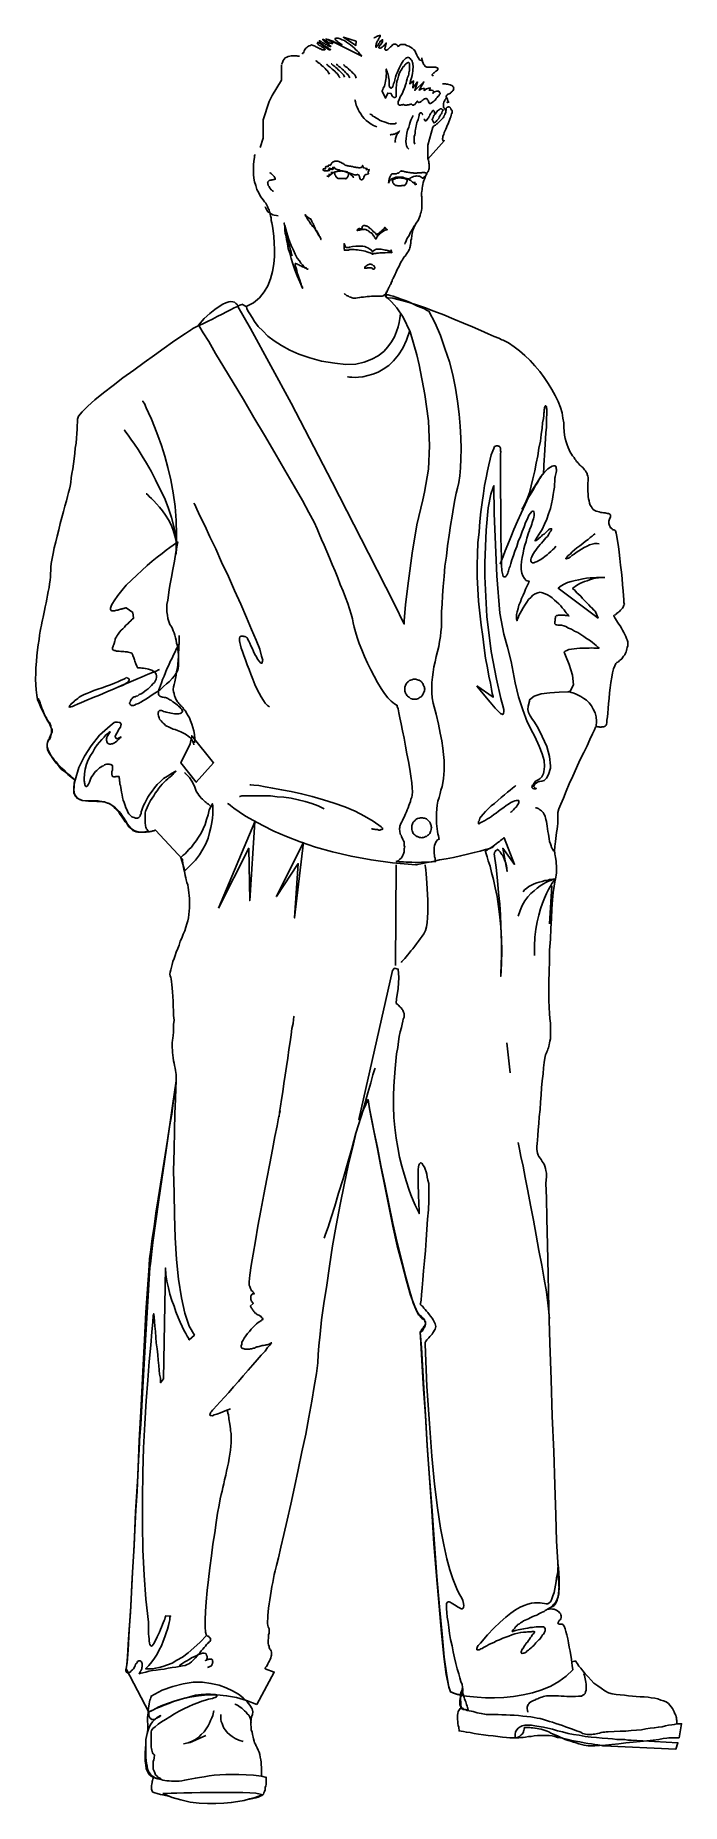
# Model space of a CAD drawing. Extents: x -3 to 64, y -50 to 135.
import ezdxf

# ---------------------------------------------------------------- set-up
doc = ezdxf.new("R2010")
doc.units = 0
doc.header["$MEASUREMENT"] = 0
doc.layers.get('0').update_dxf_attribs({"linetype": 'CONTINUOUS'})
doc.layers.add('7', color=7, linetype='CONTINUOUS')

msp = doc.modelspace()

# ---------------------------------------------------------------- linework, layer by layer
msp.add_lwpolyline([(20.07, 123.18), (20.39, 124.13), (20.39, 126.05), (21.03, 127.97), (21.35, 128.61), (22.31, 130.2), (22.31, 131.8)])
at = {"layer": '7', "linetype": 'Continuous'}
for points in [[(25.74, 133.82), (25.62, 133.86), (25.46, 133.9), (25.35, 133.86), (25.23, 133.82), (25.15, 133.78), (25.04, 133.71), (24.96, 133.63), (24.88, 133.55), (24.81, 133.47), (24.73, 133.36), (24.69, 133.28), (24.65, 133.16), (24.61, 133.09), (24.53, 133.05), (24.53, 132.97), (24.5, 132.97)], [(26.86, 133.4), (26.78, 133.4), (26.74, 133.4), (26.7, 133.4), (26.63, 133.4), (26.59, 133.4), (26.51, 133.44), (26.47, 133.47), (26.39, 133.51), (26.32, 133.51), (26.24, 133.55), (26.16, 133.59), (26.08, 133.63), (26.01, 133.67), (25.93, 133.71), (25.85, 133.78), (25.74, 133.82)], [(27.4, 133.4), (27.36, 133.4), (27.25, 133.44), (27.17, 133.47), (27.05, 133.55), (26.94, 133.63), (26.86, 133.71), (26.74, 133.78), (26.63, 133.86), (26.51, 133.94), (26.39, 134.02), (26.32, 134.05), (26.24, 134.13), (26.16, 134.13), (26.08, 134.17), (26.08, 134.17), (26.04, 134.13)], [(26.04, 134.13), (26.08, 134.05), (26.08, 134.02), (26.16, 133.98), (26.2, 133.9), (26.28, 133.86), (26.39, 133.82), (26.47, 133.75), (26.55, 133.71), (26.63, 133.63), (26.7, 133.59), (26.78, 133.55), (26.82, 133.51), (26.86, 133.47), (26.9, 133.44), (26.86, 133.4), (26.86, 133.4)], [(27.4, 133.75), (27.32, 133.78), (27.25, 133.82), (27.13, 133.86), (27.05, 133.9), (26.94, 133.94), (26.86, 134.02), (26.74, 134.05), (26.67, 134.13), (26.59, 134.17), (26.47, 134.25), (26.43, 134.29), (26.36, 134.29), (26.32, 134.33), (26.28, 134.33), (26.28, 134.29), (26.32, 134.25)], [(26.32, 134.25), (26.36, 134.17), (26.39, 134.13), (26.47, 134.05), (26.55, 133.98), (26.67, 133.9), (26.78, 133.82), (26.9, 133.78), (27.01, 133.71), (27.13, 133.63), (27.21, 133.59), (27.32, 133.51), (27.36, 133.47), (27.44, 133.44), (27.44, 133.44), (27.44, 133.4), (27.4, 133.4)], [(27.59, 134.05), (27.48, 134.09), (27.4, 134.09), (27.32, 134.13), (27.21, 134.17), (27.13, 134.21), (27.05, 134.29), (26.97, 134.33), (26.9, 134.37), (26.82, 134.4), (26.78, 134.44), (26.7, 134.48), (26.7, 134.48), (26.67, 134.48), (26.63, 134.48), (26.63, 134.48), (26.67, 134.4)], [(26.67, 134.4), (26.7, 134.37), (26.74, 134.33), (26.82, 134.29), (26.9, 134.21), (26.97, 134.17), (27.05, 134.09), (27.13, 134.05), (27.21, 133.98), (27.29, 133.94), (27.36, 133.86), (27.4, 133.82), (27.48, 133.78), (27.48, 133.78), (27.48, 133.75), (27.48, 133.75), (27.4, 133.75)], [(26.97, 134.56), (26.97, 134.56), (27.01, 134.52), (27.05, 134.48), (27.13, 134.48), (27.21, 134.44), (27.29, 134.37), (27.36, 134.33), (27.48, 134.29), (27.52, 134.25), (27.59, 134.17), (27.67, 134.17), (27.67, 134.13), (27.71, 134.09), (27.67, 134.05), (27.67, 134.05), (27.59, 134.05)], [(30.73, 132.74), (30.69, 132.74), (30.65, 132.82), (30.58, 132.89), (30.5, 132.97), (30.38, 133.13), (30.23, 133.28), (30.11, 133.4), (29.92, 133.59), (29.76, 133.75), (29.53, 133.9), (29.34, 134.05), (29.11, 134.21), (28.91, 134.37), (28.68, 134.44), (28.45, 134.56), (28.25, 134.6), (28.25, 134.6), (28.21, 134.6), (28.18, 134.6), (28.14, 134.6), (28.1, 134.6), (28.02, 134.6), (28.02, 134.6), (27.98, 134.6), (27.94, 134.56), (27.94, 134.52), (27.98, 134.44), (28.02, 134.4), (28.14, 134.29), (28.25, 134.21), (28.41, 134.09), (28.64, 133.94), (28.64, 133.94), (28.6, 133.94), (28.56, 133.94), (28.48, 133.98), (28.37, 134.02), (28.25, 134.05), (28.14, 134.09), (27.98, 134.17), (27.87, 134.21), (27.71, 134.29), (27.59, 134.33), (27.48, 134.37), (27.36, 134.4), (27.29, 134.44), (27.25, 134.48), (27.25, 134.48), (30.73, 132.74)], [(30.15, 134.29), (28.8, 134.71), (30.11, 133.86), (30.15, 134.29)], [(32.01, 134.6), (32.01, 134.6), (32.01, 134.64), (32.09, 134.68), (32.13, 134.71), (32.2, 134.71), (32.28, 134.79), (32.36, 134.83), (32.44, 134.87), (32.51, 134.87), (32.59, 134.91), (32.63, 134.91), (32.67, 134.91), (32.67, 134.91), (32.67, 134.87), (32.67, 134.79), (32.63, 134.71)], [(32.63, 134.71), (32.55, 134.64), (32.47, 134.52), (32.44, 134.4), (32.36, 134.33), (32.32, 134.21), (32.28, 134.09), (32.24, 133.98), (32.24, 133.9), (32.2, 133.82), (32.2, 133.75), (32.2, 133.71), (32.2, 133.67), (32.24, 133.67), (32.24, 133.71), (32.32, 133.75), (32.36, 133.82)], [(32.36, 133.82), (32.44, 133.9), (32.47, 133.98), (32.51, 134.05), (32.59, 134.13), (32.63, 134.21), (32.67, 134.29), (32.74, 134.33), (32.78, 134.37), (32.82, 134.4), (32.86, 134.4), (32.86, 134.44), (32.9, 134.44), (32.9, 134.4), (32.9, 134.4), (32.9, 134.37), (32.9, 134.29)], [(32.9, 134.29), (32.9, 134.25), (32.86, 134.17), (32.82, 134.13), (32.78, 134.05), (32.74, 134.02), (32.71, 133.94), (32.67, 133.9), (32.63, 133.86), (32.59, 133.78), (32.55, 133.75), (32.55, 133.71), (32.51, 133.67), (32.51, 133.63), (32.55, 133.63), (32.55, 133.59), (32.63, 133.55)], [(32.63, 133.55), (32.67, 133.55), (32.74, 133.59), (32.78, 133.63), (32.86, 133.67), (32.9, 133.71), (32.98, 133.78), (33.06, 133.82), (33.09, 133.9), (33.13, 133.94), (33.21, 134.02), (33.21, 134.05), (33.25, 134.09), (33.29, 134.09), (33.29, 134.09), (33.29, 134.05), (33.29, 133.98)], [(33.29, 133.98), (33.25, 133.94), (33.21, 133.86), (33.21, 133.78), (33.21, 133.71), (33.17, 133.67), (33.17, 133.59), (33.13, 133.55), (33.13, 133.51), (33.17, 133.44), (33.17, 133.4), (33.17, 133.4), (33.21, 133.36), (33.25, 133.36), (33.29, 133.36), (33.33, 133.36), (33.4, 133.4)], [(33.4, 133.4), (33.44, 133.44), (33.52, 133.51), (33.6, 133.55), (33.67, 133.63), (33.75, 133.71), (33.79, 133.75), (33.87, 133.82), (33.95, 133.9), (34.02, 133.94), (34.1, 133.98), (34.18, 133.98), (34.26, 133.98), (34.33, 133.94), (34.41, 133.9), (34.49, 133.82), (34.57, 133.71)], [(34.57, 133.71), (34.57, 133.71), (34.57, 133.71), (34.57, 133.75), (34.57, 133.75), (34.6, 133.78), (34.64, 133.82), (34.64, 133.86), (34.72, 133.9), (34.76, 133.9), (34.8, 133.94), (34.88, 133.94), (34.95, 133.94), (35.07, 133.94), (35.15, 133.94), (35.26, 133.94), (35.42, 133.86)], [(35.42, 133.86), (35.65, 133.78), (35.84, 133.67), (36, 133.55), (36.15, 133.44), (36.27, 133.32), (36.35, 133.16), (36.39, 133.05), (36.46, 132.93), (36.5, 132.82), (36.58, 132.7), (36.62, 132.58), (36.7, 132.47), (36.73, 132.39), (36.85, 132.31), (36.97, 132.27), (37.12, 132.24)], [(24.19, 132.74), (24.15, 132.74), (24.11, 132.74), (24.03, 132.74), (23.92, 132.78), (23.8, 132.78), (23.64, 132.78), (23.49, 132.78), (23.34, 132.78), (23.18, 132.74), (23.02, 132.7), (22.87, 132.62), (22.71, 132.54), (22.6, 132.43), (22.48, 132.27), (22.41, 132.08), (22.33, 131.85)], [(25.93, 132.24), (25.93, 132.24), (25.97, 132.2), (26.04, 132.16), (26.12, 132.08), (26.2, 132.04), (26.32, 131.96), (26.43, 131.85), (26.55, 131.73), (26.67, 131.65), (26.78, 131.54), (26.9, 131.42), (27.01, 131.31), (27.13, 131.19), (27.21, 131.07), (27.29, 130.96), (27.36, 130.84)], [(27.05, 131.85), (27.05, 131.85), (27.09, 131.85), (27.13, 131.77), (27.21, 131.73), (27.32, 131.65), (27.4, 131.58), (27.52, 131.46), (27.63, 131.38), (27.75, 131.27), (27.9, 131.15), (28.02, 131.03), (28.14, 130.92), (28.21, 130.8), (28.29, 130.69), (28.37, 130.57), (28.45, 130.45)], [(27.52, 131.93), (27.56, 131.93), (27.59, 131.89), (27.63, 131.85), (27.71, 131.77), (27.79, 131.73), (27.9, 131.65), (28.02, 131.54), (28.14, 131.42), (28.25, 131.31), (28.37, 131.23), (28.48, 131.11), (28.6, 131), (28.72, 130.88), (28.8, 130.76), (28.87, 130.65), (28.91, 130.53)], [(28.06, 131.85), (28.1, 131.85), (28.14, 131.85), (28.18, 131.77), (28.25, 131.73), (28.33, 131.65), (28.45, 131.58), (28.56, 131.46), (28.68, 131.38), (28.8, 131.27), (28.91, 131.15), (29.03, 131.03), (29.14, 130.92), (29.26, 130.8), (29.34, 130.69), (29.41, 130.57), (29.49, 130.45)], [(28.8, 131.81), (28.83, 131.81), (28.87, 131.77), (28.91, 131.73), (28.99, 131.65), (29.07, 131.61), (29.18, 131.54), (29.3, 131.42), (29.41, 131.31), (29.53, 131.23), (29.65, 131.11), (29.76, 131), (29.88, 130.88), (30, 130.76), (30.07, 130.65), (30.11, 130.53), (30.15, 130.42)], [(38.94, 128.83), (38.94, 128.79), (38.9, 128.75), (38.86, 128.71), (38.79, 128.59), (38.71, 128.52), (38.63, 128.4), (38.51, 128.28), (38.44, 128.17), (38.32, 128.05), (38.21, 127.94), (38.13, 127.9), (38.01, 127.82), (37.93, 127.78), (37.86, 127.78), (37.78, 127.82), (37.74, 127.9), (37.7, 127.94), (37.7, 127.94), (37.7, 127.94), (37.7, 127.98), (37.7, 128.01), (37.7, 128.05), (37.66, 128.09), (37.66, 128.13), (37.62, 128.17), (37.59, 128.21), (37.59, 128.25), (37.55, 128.25), (37.51, 128.28), (37.47, 128.28), (37.39, 128.28), (37.35, 128.25), (37.28, 128.25), (37.24, 128.21), (37.16, 128.17), (37.12, 128.13), (37.04, 128.09), (37, 128.05), (36.93, 127.98), (36.89, 127.94), (36.85, 127.9), (36.77, 127.9), (36.73, 127.86), (36.7, 127.86), (36.66, 127.9), (36.62, 127.9), (36.58, 127.98), (36.58, 128.01), (36.54, 128.01), (36.54, 128.01), (36.5, 127.98), (36.5, 127.94), (36.42, 127.86), (36.39, 127.82), (36.35, 127.78), (36.31, 127.7), (36.27, 127.67), (36.19, 127.63), (36.15, 127.59), (36.08, 127.59), (36.04, 127.59), (36, 127.63), (35.96, 127.67), (35.96, 127.7), (35.96, 127.7), (35.92, 127.7), (35.88, 127.7), (35.84, 127.7), (35.81, 127.67), (35.73, 127.67), (35.65, 127.63), (35.61, 127.63), (35.53, 127.63), (35.46, 127.59), (35.38, 127.59), (35.3, 127.59), (35.22, 127.59), (35.18, 127.63), (35.15, 127.63), (35.11, 127.67), (35.07, 127.67), (35.07, 127.67), (34.99, 127.63), (34.95, 127.63), (34.88, 127.63), (34.8, 127.59), (34.76, 127.59), (34.68, 127.59), (34.6, 127.63), (34.57, 127.67), (34.53, 127.7), (34.53, 127.78), (34.53, 127.86), (34.53, 127.98), (34.6, 128.09), (34.68, 128.25), (34.76, 128.48), (34.88, 128.67), (34.99, 128.87), (35.07, 129.06), (35.15, 129.29), (35.22, 129.49), (35.3, 129.72), (35.38, 129.91), (35.42, 130.1), (35.49, 130.34), (35.53, 130.49), (35.61, 130.69), (35.65, 130.84), (35.65, 131), (35.69, 131.11), (35.73, 131.19), (35.73, 131.31), (35.73, 131.38), (35.73, 131.46), (35.73, 131.58), (35.73, 131.65), (35.73, 131.73), (35.73, 131.81), (35.73, 131.89), (35.73, 131.96), (35.69, 132), (35.69, 132.04), (35.65, 132.08), (35.65, 132.08), (35.61, 132.08), (35.57, 132.08), (35.53, 132.04), (35.46, 132), (35.42, 131.96), (35.3, 131.89), (35.22, 131.81), (35.15, 131.69), (35.03, 131.58), (34.95, 131.42), (34.84, 131.27), (34.76, 131.11), (34.64, 130.88), (34.57, 130.65), (34.49, 130.34), (34.41, 130.07), (34.37, 129.72), (34.33, 129.37), (34.33, 128.94), (34.33, 128.9), (34.33, 128.9), (34.33, 128.87), (34.33, 128.83), (34.33, 128.79), (34.33, 128.71), (34.33, 128.67), (34.33, 128.63), (34.33, 128.56), (34.33, 128.52), (34.33, 128.48), (34.29, 128.44), (34.26, 128.44), (34.22, 128.4), (34.18, 128.4), (34.14, 128.4), (34.1, 128.4), (34.06, 128.44), (34.02, 128.48), (33.98, 128.48), (33.95, 128.52), (33.91, 128.59), (33.87, 128.59), (33.87, 128.63), (33.83, 128.71), (33.83, 128.71), (33.79, 128.75), (33.79, 128.79), (33.79, 128.79), (33.79, 128.83), (33.44, 128.87), (33.21, 128.32), (32.86, 129.06), (32.86, 129.1), (32.9, 129.14), (32.9, 129.18), (32.94, 129.25), (32.98, 129.37), (33.02, 129.49), (33.09, 129.6), (33.13, 129.76), (33.17, 129.91), (33.21, 130.1), (33.25, 130.3), (33.29, 130.49), (33.29, 130.72), (33.33, 130.92), (33.29, 131.15), (33.29, 131.38), (33.29, 131.38), (33.29, 131.35), (33.33, 131.31), (33.33, 131.23), (33.37, 131.11), (33.4, 131.03), (33.44, 130.92), (33.48, 130.76), (33.52, 130.65), (33.52, 130.49), (33.56, 130.38), (33.6, 130.22), (33.6, 130.07), (33.6, 129.95), (33.6, 129.8), (33.6, 129.68), (33.6, 129.64), (33.6, 129.6), (33.64, 129.56), (33.64, 129.52), (33.67, 129.45), (33.71, 129.45), (33.75, 129.41), (33.79, 129.37), (33.83, 129.37), (33.87, 129.41), (33.91, 129.45), (33.98, 129.56), (34.02, 129.68), (34.06, 129.83), (34.14, 130.03), (34.18, 130.26), (34.26, 130.53), (34.33, 130.76), (34.45, 131), (34.53, 131.23), (34.64, 131.46), (34.76, 131.69), (34.84, 131.89), (34.95, 132.08), (35.07, 132.24), (35.18, 132.35), (35.3, 132.47), (35.42, 132.54), (35.53, 132.58), (35.61, 132.58), (35.73, 132.54), (35.81, 132.47), (35.88, 132.39), (35.92, 132.31), (36, 132.2), (36.04, 132.08), (36.08, 131.96), (36.08, 131.85), (36.11, 131.69), (36.11, 131.54), (36.08, 131.35), (36.08, 131.15), (36.04, 130.96), (36, 130.72), (35.92, 130.45), (35.84, 130.14), (35.77, 129.83), (36.15, 130.14), (36.08, 129.41), (36.58, 130.03), (36.27, 129.14), (37.24, 130.03), (36.73, 129.18), (36.81, 129.21), (36.97, 129.29), (37.16, 129.33), (37.28, 129.33), (37.28, 129.21), (37.24, 129.14), (37.32, 129.18), (37.51, 129.29), (37.74, 129.37), (37.9, 129.41), (37.86, 129.25), (37.78, 129.18), (37.86, 129.18), (38.01, 129.18), (38.17, 129.14), (38.25, 129.06), (38.21, 128.9), (38.17, 128.83), (38.21, 128.87), (38.36, 128.98), (38.59, 129.06), (38.79, 129.06), (38.9, 128.9), (38.94, 128.83)], [(37, 132.54), (37, 132.51), (37, 132.43), (37.04, 132.39), (37.04, 132.31), (37.08, 132.24), (37.08, 132.12), (37.16, 132.04), (37.16, 131.96), (37.24, 131.85), (37.28, 131.77), (37.32, 131.69), (37.39, 131.65), (37.47, 131.61), (37.51, 131.58), (37.59, 131.58)], [(37.59, 131.58), (37.7, 131.58), (37.82, 131.58), (37.93, 131.58), (38.05, 131.58), (38.17, 131.58), (38.25, 131.58), (38.36, 131.58), (38.44, 131.58), (38.51, 131.54), (38.59, 131.54), (38.63, 131.5), (38.71, 131.46), (38.71, 131.46), (38.71, 131.42), (38.71, 131.38), (38.71, 131.31)], [(38.71, 131.31), (38.67, 131.27), (38.59, 131.23), (38.55, 131.19), (38.48, 131.15), (38.44, 131.11), (38.36, 131.03), (38.28, 131), (38.25, 130.96), (38.21, 130.92), (38.17, 130.88), (38.13, 130.84), (38.09, 130.8), (38.09, 130.76), (38.13, 130.72), (38.17, 130.69), (38.21, 130.65)], [(39.17, 129.83), (39.21, 129.83), (39.25, 129.83), (39.33, 129.83), (39.41, 129.83), (39.48, 129.83), (39.6, 129.8), (39.72, 129.8), (39.83, 129.76), (39.99, 129.72), (40.07, 129.68), (40.18, 129.64), (40.26, 129.56), (40.34, 129.49), (40.34, 129.45), (40.37, 129.33), (40.34, 129.25)], [(30.03, 128.13), (30.03, 128.13), (30.03, 128.05), (30.07, 127.94), (30.11, 127.78), (30.15, 127.59), (30.23, 127.39), (30.34, 127.16), (30.46, 126.93), (30.62, 126.7), (30.77, 126.46), (30.96, 126.19), (31.2, 126), (31.43, 125.81), (31.7, 125.61), (31.97, 125.46), (32.32, 125.34)], [(39.6, 128.4), (39.6, 128.4), (39.56, 128.36), (39.56, 128.32), (39.52, 128.25), (39.44, 128.17), (39.41, 128.09), (39.37, 127.98), (39.33, 127.9), (39.29, 127.78), (39.29, 127.67), (39.29, 127.55), (39.29, 127.43), (39.33, 127.32), (39.41, 127.2), (39.48, 127.08), (39.6, 127.01)], [(40.34, 129.25), (40.3, 129.14), (40.22, 129.06), (40.14, 128.98), (40.1, 128.94), (40.03, 128.87), (39.95, 128.83), (39.87, 128.79), (39.79, 128.75), (39.72, 128.71), (39.68, 128.67), (39.64, 128.63), (39.6, 128.59), (39.56, 128.56), (39.56, 128.52), (39.56, 128.48), (39.6, 128.4)], [(39.6, 128.4), (39.68, 128.28), (39.72, 128.21), (39.72, 128.13), (39.76, 128.05), (39.76, 128.01), (39.72, 127.98), (39.72, 127.94), (39.72, 127.9), (39.68, 127.9), (39.68, 127.86), (39.72, 127.86), (39.72, 127.86), (39.79, 127.9), (39.87, 127.9)], [(31.62, 126.7), (31.62, 126.66), (31.7, 126.62), (31.78, 126.58), (31.89, 126.46), (32.05, 126.39), (32.2, 126.27), (32.4, 126.16), (32.59, 126.04), (32.82, 125.92), (33.06, 125.84), (33.29, 125.77), (33.52, 125.69), (33.71, 125.65), (33.95, 125.65), (34.18, 125.65), (34.37, 125.73)], [(36.08, 126.5), (36.08, 126.46), (36.04, 126.39), (35.96, 126.23), (35.88, 126.04), (35.81, 125.81), (35.73, 125.57), (35.65, 125.3), (35.53, 124.99), (35.46, 124.68), (35.42, 124.37), (35.38, 124.1), (35.34, 123.79), (35.38, 123.56), (35.42, 123.33), (35.53, 123.13), (35.65, 122.98)], [(36.7, 126.39), (36.66, 126.23), (36.62, 126.08), (36.58, 125.92), (36.5, 125.77), (36.46, 125.57), (36.42, 125.42), (36.39, 125.23), (36.35, 125.07), (36.31, 124.88), (36.31, 124.68), (36.27, 124.49), (36.23, 124.33), (36.23, 124.1), (36.23, 123.91), (36.23, 123.72), (36.27, 123.52)], [(37.12, 126.62), (37.08, 126.62), (37.08, 126.66), (37.08, 126.66), (37.04, 126.7), (37.04, 126.74), (37, 126.77), (37, 126.77), (36.97, 126.81), (36.93, 126.81), (36.89, 126.81), (36.85, 126.81), (36.81, 126.74), (36.77, 126.7), (36.73, 126.62), (36.73, 126.5), (36.7, 126.39)], [(38.05, 126.85), (37.97, 126.77), (37.93, 126.7), (37.86, 126.58), (37.82, 126.46), (37.74, 126.39), (37.7, 126.27), (37.66, 126.19), (37.62, 126.12), (37.55, 126.08), (37.51, 126), (37.47, 125.96), (37.43, 125.96), (37.39, 125.96), (37.32, 126), (37.28, 126.08), (37.24, 126.16)], [(39.56, 127.28), (39.56, 127.28), (39.56, 127.24), (39.56, 127.2), (39.56, 127.16), (39.56, 127.08), (39.52, 127.01), (39.52, 126.93), (39.52, 126.85), (39.48, 126.77), (39.44, 126.66), (39.41, 126.58), (39.37, 126.5), (39.33, 126.39), (39.25, 126.27), (39.17, 126.19), (39.1, 126.12), (39.02, 126.04), (38.94, 125.96), (38.83, 125.84), (38.75, 125.77), (38.67, 125.69), (38.59, 125.65), (38.51, 125.57), (38.44, 125.5), (38.36, 125.46), (38.32, 125.42), (38.25, 125.38), (38.21, 125.34), (38.17, 125.3), (38.17, 125.3), (38.17, 125.3), (37.66, 123.41), (37.66, 121.93), (39.37, 123.87), (39.37, 123.87), (39.37, 123.87), (39.33, 123.87), (39.33, 123.87), (39.29, 123.87), (39.25, 123.87), (39.25, 123.87), (39.21, 123.91), (39.21, 123.91), (39.21, 123.99), (39.17, 124.02), (39.17, 124.1), (39.21, 124.18), (39.21, 124.3), (39.25, 124.41), (39.33, 124.53), (39.37, 124.72), (39.44, 124.88), (39.52, 125.07), (39.6, 125.26), (39.68, 125.46), (39.76, 125.65), (39.83, 125.84), (39.91, 126.04), (39.99, 126.23), (40.07, 126.39), (40.1, 126.54), (40.14, 126.7), (40.18, 126.81), (40.18, 126.93), (40.18, 127.01), (40.18, 127.05), (40.14, 127.08), (40.1, 127.16), (40.07, 127.2), (40.07, 127.24), (40.03, 127.28), (39.99, 127.32), (39.99, 127.35), (39.95, 127.39), (39.91, 127.39), (39.87, 127.43), (39.83, 127.43), (39.79, 127.43), (39.76, 127.39), (39.68, 127.39), (39.64, 127.35), (39.56, 127.28)], [(38.4, 126.62), (38.4, 126.62), (38.4, 126.66), (38.4, 126.7), (38.36, 126.74), (38.36, 126.77), (38.36, 126.85), (38.36, 126.89), (38.32, 126.93), (38.32, 126.97), (38.28, 127.01), (38.25, 127.05), (38.21, 127.05), (38.17, 127.05), (38.13, 127.01), (38.09, 126.93), (38.05, 126.85)], [(39.25, 127.12), (39.25, 127.08), (39.21, 127.05), (39.21, 127.01), (39.14, 126.93), (39.1, 126.81), (39.06, 126.7), (38.98, 126.58), (38.9, 126.46), (38.83, 126.35), (38.79, 126.19), (38.71, 126.08), (38.59, 126), (38.51, 125.88), (38.44, 125.81), (38.36, 125.77), (38.28, 125.73), (38.09, 126.08), (38.09, 126.12), (38.13, 126.16), (38.17, 126.23), (38.21, 126.31), (38.25, 126.43), (38.32, 126.54), (38.4, 126.66), (38.48, 126.77), (38.59, 126.89), (38.67, 127.01), (38.75, 127.08), (38.86, 127.16), (38.94, 127.2), (39.06, 127.2), (39.14, 127.16), (39.25, 127.12)], [(33.71, 124.49), (33.71, 124.49), (33.71, 124.49), (33.75, 124.49), (33.79, 124.53), (33.87, 124.53), (33.91, 124.53), (33.98, 124.53), (34.06, 124.57), (34.14, 124.57), (34.22, 124.61), (34.33, 124.65), (34.41, 124.68), (34.49, 124.72), (34.53, 124.76), (34.6, 124.8), (34.68, 124.88)], [(34.68, 124.88), (34.68, 124.88), (34.64, 124.84), (34.64, 124.8), (34.6, 124.76), (34.57, 124.72), (34.53, 124.65), (34.45, 124.57), (34.41, 124.49), (34.37, 124.41), (34.33, 124.33), (34.29, 124.22), (34.26, 124.1), (34.26, 124.02), (34.22, 123.91), (34.22, 123.79), (34.26, 123.68)], [(19.54, 122.44), (19.54, 122.4), (19.5, 122.28), (19.5, 122.13), (19.46, 121.93), (19.42, 121.7), (19.38, 121.39), (19.38, 121.08), (19.38, 120.73), (19.38, 120.35), (19.42, 119.96), (19.5, 119.57), (19.62, 119.18), (19.73, 118.76), (19.93, 118.41), (20.12, 118.02), (20.39, 117.67)], [(21.13, 120.54), (21.13, 120.5), (21.2, 120.46), (21.24, 120.42), (21.28, 120.39), (21.36, 120.31), (21.4, 120.27), (21.48, 120.19), (21.55, 120.11), (21.59, 120.07), (21.63, 120), (21.67, 119.96), (21.67, 119.88), (21.67, 119.84), (21.63, 119.84), (21.59, 119.8)], [(31.39, 120.58), (31.43, 120.42), (31.2, 120.35), (31.2, 120.35), (31.16, 120.35), (31.16, 120.35), (31.16, 120.35), (31.12, 120.35), (31.12, 120.31), (31.08, 120.31), (31.08, 120.31), (31.04, 120.27), (31.04, 120.23), (31, 120.23), (31, 120.15), (30.96, 120.15), (30.93, 120.07), (30.93, 120.04), (30.93, 119.96), (30.89, 119.92), (30.85, 119.88), (30.81, 119.84), (30.81, 119.8), (30.77, 119.8), (30.73, 119.76), (30.73, 119.76), (30.69, 119.76), (30.65, 119.76), (30.62, 119.8), (30.62, 119.8), (30.58, 119.84), (30.54, 119.88), (30.54, 119.96), (30.54, 120), (30.5, 120.07), (30.5, 120.15), (30.46, 120.19), (30.42, 120.27), (30.38, 120.27), (30.38, 120.31), (30.34, 120.31), (30.31, 120.35), (30.27, 120.35), (30.23, 120.31), (30.19, 120.31), (30.15, 120.31), (30.11, 120.31), (30.11, 120.31), (30.07, 120.27), (30.07, 120.27), (30, 120.31), (30, 120.31), (29.92, 120.31), (29.88, 120.35), (29.84, 120.35), (29.76, 120.35), (29.72, 120.39), (29.69, 120.39), (29.61, 120.39), (29.57, 120.42), (29.53, 120.46), (29.45, 120.46), (29.41, 120.5), (29.34, 120.5), (29.3, 120.54), (29.26, 120.58), (29.22, 120.62), (29.11, 120.62), (29.03, 120.66), (28.95, 120.66), (28.83, 120.69), (28.72, 120.69), (28.6, 120.73), (28.48, 120.77), (28.37, 120.81), (28.25, 120.81), (28.14, 120.85), (28.06, 120.89), (27.98, 120.93), (27.9, 120.97), (27.87, 121.04), (27.87, 121.08), (27.67, 121.08), (27.79, 120.93), (27.79, 120.93), (27.79, 120.93), (27.75, 120.93), (27.75, 120.93), (27.71, 120.93), (27.67, 120.93), (27.63, 120.93), (27.59, 120.93), (27.56, 120.93), (27.52, 120.93), (27.48, 120.93), (27.48, 120.93), (27.44, 120.97), (27.4, 120.97), (27.36, 120.97), (27.36, 121), (27.63, 120.85), (27.21, 120.89), (27.36, 120.77), (27.36, 120.77), (27.36, 120.77), (27.32, 120.77), (27.29, 120.77), (27.25, 120.77), (27.17, 120.73), (27.13, 120.73), (27.05, 120.73), (27.01, 120.73), (26.94, 120.73), (26.9, 120.73), (26.82, 120.73), (26.78, 120.73), (26.74, 120.77), (26.7, 120.77), (26.67, 120.81), (26.67, 120.81), (26.67, 120.81), (26.67, 120.81), (26.67, 120.85), (26.67, 120.85), (26.67, 120.89), (26.7, 120.89), (26.7, 120.89), (26.7, 120.93), (26.74, 120.93), (26.78, 120.93), (26.82, 120.93), (26.82, 120.93), (26.9, 120.93), (26.94, 120.93), (26.94, 120.93), (26.94, 120.97), (26.94, 120.97), (26.94, 120.97), (26.94, 121), (26.94, 121.04), (26.94, 121.04), (26.94, 121.08), (26.94, 121.12), (26.94, 121.12), (26.97, 121.16), (26.97, 121.16), (27.01, 121.16), (27.05, 121.16), (27.13, 121.16), (27.21, 121.16), (27.17, 121.16), (27.17, 121.16), (27.17, 121.2), (27.21, 121.2), (27.21, 121.24), (27.21, 121.24), (27.21, 121.28), (27.21, 121.28), (27.25, 121.28), (27.25, 121.31), (27.29, 121.31), (27.32, 121.31), (27.36, 121.31), (27.36, 121.31), (27.44, 121.28), (27.44, 121.31), (27.44, 121.31), (27.48, 121.35), (27.48, 121.39), (27.52, 121.43), (27.56, 121.47), (27.59, 121.55), (27.63, 121.58), (27.67, 121.62), (27.75, 121.66), (27.83, 121.7), (27.9, 121.74), (28.02, 121.74), (28.1, 121.74), (28.21, 121.74), (28.33, 121.7), (28.41, 121.66), (28.48, 121.62), (28.56, 121.58), (28.6, 121.55), (28.68, 121.51), (28.72, 121.47), (28.8, 121.47), (28.83, 121.43), (28.87, 121.39), (28.91, 121.35), (28.95, 121.35), (28.99, 121.31), (29.03, 121.31), (29.07, 121.28), (29.11, 121.28), (29.18, 121.28), (29.18, 121.28), (29.22, 121.24), (29.3, 121.24), (29.41, 121.2), (29.53, 121.2), (29.65, 121.16), (29.76, 121.16), (29.92, 121.12), (30.07, 121.12), (30.15, 121.08), (30.31, 121.08), (30.42, 121.04), (30.54, 121.04), (30.62, 121.08), (30.69, 121.08), (30.73, 121.12), (30.77, 121.16), (30.77, 121.16), (30.81, 121.2), (30.81, 121.24), (30.81, 121.24), (30.81, 121.28), (30.81, 121.28), (30.81, 121.28), (30.81, 121.28), (30.81, 121.28), (30.89, 121.04), (31.27, 120.97), (31.2, 120.81), (31.51, 120.85), (31.51, 120.85), (31.51, 120.81), (31.51, 120.81), (31.47, 120.81), (31.47, 120.77), (31.47, 120.77), (31.47, 120.73), (31.47, 120.69), (31.47, 120.69), (31.43, 120.66), (31.43, 120.62), (31.43, 120.62), (31.39, 120.62), (31.39, 120.58), (31.39, 120.58), (31.39, 120.58)], [(29.88, 120.04), (29.88, 120.04), (29.84, 120.07), (29.76, 120.15), (29.65, 120.27), (29.53, 120.35), (29.41, 120.46), (29.22, 120.54), (29.07, 120.66), (28.87, 120.69), (28.68, 120.73), (28.45, 120.73), (28.21, 120.69), (27.94, 120.62), (27.71, 120.5), (27.44, 120.31), (27.21, 120.04)], [(27.48, 120.54), (27.71, 120.54)], [(29.38, 120.42), (29.38, 120.42), (29.38, 120.42), (29.38, 120.39), (29.34, 120.35), (29.34, 120.31), (29.34, 120.27), (29.3, 120.23), (29.3, 120.15), (29.26, 120.11), (29.22, 120.07), (29.22, 120.04), (29.18, 120), (29.14, 119.96), (29.11, 119.92), (29.07, 119.92), (29.07, 119.88), (28.99, 119.92), (28.95, 119.92), (28.91, 119.92), (28.83, 119.92), (28.76, 119.92), (28.68, 119.92), (28.64, 119.92), (28.56, 119.92), (28.48, 119.92), (28.41, 119.92), (28.33, 119.92), (28.29, 119.92), (28.25, 119.92), (28.21, 119.92), (28.21, 119.92), (28.18, 119.96), (28.18, 119.96), (28.14, 119.96), (28.14, 120), (28.1, 120.04), (28.06, 120.07), (28.02, 120.11), (28.02, 120.19), (27.98, 120.23), (27.94, 120.27), (27.9, 120.35), (27.9, 120.39), (27.9, 120.42), (27.87, 120.46), (27.87, 120.5), (27.9, 120.54), (27.9, 120.58), (27.94, 120.62), (28.02, 120.62), (28.1, 120.66), (28.14, 120.66), (28.25, 120.69), (28.33, 120.69), (28.45, 120.69), (28.56, 120.73), (28.68, 120.69), (28.8, 120.69), (28.91, 120.66), (29.03, 120.62), (29.14, 120.58), (29.26, 120.5), (29.38, 120.42)], [(33.52, 119.42), (33.52, 119.46), (33.52, 119.49), (33.56, 119.53), (33.56, 119.61), (33.56, 119.69), (33.6, 119.76), (33.6, 119.84), (33.64, 119.96), (33.67, 120.04), (33.71, 120.11), (33.75, 120.19), (33.79, 120.27), (33.79, 120.35), (33.87, 120.39), (33.91, 120.42), (33.95, 120.42), (34.06, 120.39), (34.18, 120.39), (34.29, 120.39), (34.37, 120.42), (34.45, 120.46), (34.53, 120.46), (34.6, 120.5), (34.64, 120.54), (34.68, 120.58), (34.72, 120.62), (34.76, 120.66), (34.8, 120.69), (34.84, 120.69), (34.88, 120.69), (34.88, 120.73), (34.91, 120.69), (34.99, 120.69), (35.07, 120.69), (35.15, 120.66), (35.22, 120.62), (35.34, 120.62), (35.42, 120.58), (35.53, 120.58), (35.65, 120.54), (35.77, 120.54), (35.88, 120.5), (36, 120.5), (36.11, 120.5), (36.19, 120.46), (36.31, 120.46), (36.42, 120.46), (36.5, 120.46), (36.58, 120.5), (36.7, 120.5), (36.77, 120.5), (36.85, 120.5), (36.97, 120.5), (37.04, 120.54), (37.12, 120.54), (37.2, 120.54), (37.28, 120.54), (37.35, 120.5), (37.39, 120.5), (37.43, 120.5), (37.47, 120.46), (37.51, 120.42), (37.51, 120.39), (37.51, 120.35), (37.47, 120.31), (37.43, 120.27), (37.39, 120.23), (37.39, 120.15), (37.35, 120.15), (37.32, 120.11), (37.28, 120.07), (37.24, 120.04), (37.2, 120.04), (37.2, 120), (37.16, 119.96), (37.16, 119.96), (37.12, 119.96), (37.12, 119.96), (37.12, 119.92), (37.08, 119.96), (37.08, 119.96), (37.04, 119.96), (37.04, 120), (36.97, 120.04), (36.93, 120.07), (36.85, 120.11), (36.81, 120.15), (36.73, 120.15), (36.62, 120.15), (36.5, 120.19), (36.39, 120.15), (36.27, 120.15), (36.15, 120.11), (36, 120.07), (35.84, 120), (35.73, 119.84), (35.69, 119.84), (35.65, 119.88), (35.57, 119.88), (35.46, 119.92), (35.3, 119.96), (35.18, 120), (35.03, 120.04), (34.84, 120.07), (34.64, 120.07), (34.49, 120.07), (34.29, 120.04), (34.14, 120), (33.95, 119.92), (33.79, 119.84), (33.67, 119.69), (33.56, 119.53), (33.52, 119.42)], [(37, 117.98), (36.97, 118.1), (36.97, 118.25), (36.97, 118.41), (37, 118.56), (37.04, 118.76), (37.04, 118.91), (37.08, 119.11), (37.12, 119.3), (37.16, 119.49), (37.24, 119.69), (37.28, 119.84), (37.35, 120.04), (37.39, 120.15), (37.47, 120.31), (37.55, 120.42), (37.59, 120.54)], [(37.59, 120.54), (37.66, 120.62), (37.7, 120.73), (37.74, 120.85), (37.78, 120.97), (37.78, 121.08), (37.78, 121.2), (37.78, 121.31), (37.78, 121.43), (37.74, 121.51), (37.74, 121.62), (37.74, 121.7), (37.7, 121.78), (37.7, 121.86), (37.7, 121.9), (37.66, 121.93)], [(21.59, 119.8), (21.55, 119.8), (21.48, 119.8), (21.44, 119.76), (21.36, 119.76), (21.28, 119.76), (21.24, 119.73), (21.17, 119.73), (21.09, 119.73), (21.05, 119.69), (21.01, 119.69), (20.97, 119.65), (20.93, 119.61), (20.89, 119.57), (20.89, 119.53), (20.86, 119.49), (20.89, 119.42)], [(20.89, 119.42), (20.89, 119.38), (20.89, 119.3), (20.93, 119.26), (20.93, 119.18), (20.97, 119.14), (21.01, 119.07), (21.05, 118.99), (21.09, 118.95), (21.13, 118.87), (21.17, 118.84), (21.2, 118.76), (21.28, 118.72), (21.32, 118.68), (21.36, 118.64), (21.44, 118.6), (21.48, 118.56)], [(27.05, 120.15), (27.32, 120.15)], [(27.25, 120.35), (27.48, 120.35)], [(33.91, 119.73), (33.91, 119.69), (33.91, 119.69), (33.95, 119.65), (33.95, 119.61), (33.98, 119.57), (33.98, 119.49), (33.98, 119.46), (34.02, 119.42), (34.06, 119.38), (34.1, 119.34), (34.14, 119.3), (34.18, 119.26), (34.22, 119.22), (34.29, 119.18), (34.33, 119.18), (34.41, 119.18), (34.49, 119.14), (34.53, 119.14), (34.64, 119.14), (34.68, 119.14), (34.76, 119.14), (34.84, 119.14), (34.91, 119.18), (34.99, 119.18), (35.03, 119.18), (35.07, 119.18), (35.15, 119.18), (35.18, 119.18), (35.18, 119.18), (35.22, 119.18), (35.22, 119.18), (35.22, 119.18), (35.22, 119.22), (35.26, 119.22), (35.26, 119.26), (35.3, 119.26), (35.3, 119.3), (35.34, 119.34), (35.38, 119.38), (35.42, 119.42), (35.42, 119.46), (35.42, 119.49), (35.46, 119.57), (35.49, 119.61), (35.49, 119.69), (35.49, 119.76), (35.49, 119.76), (35.46, 119.8), (35.42, 119.8), (35.34, 119.84), (35.3, 119.88), (35.18, 119.92), (35.11, 119.96), (34.99, 119.96), (34.88, 119.96), (34.76, 120), (34.64, 120), (34.49, 119.96), (34.33, 119.96), (34.22, 119.88), (34.06, 119.8), (33.91, 119.73)], [(36.35, 119.22), (36.35, 119.22), (36.31, 119.26), (36.31, 119.3), (36.27, 119.34), (36.23, 119.38), (36.19, 119.42), (36.11, 119.49), (36.04, 119.53), (35.96, 119.61), (35.88, 119.69), (35.77, 119.73), (35.65, 119.8), (35.53, 119.84), (35.42, 119.88), (35.26, 119.92), (35.15, 119.92)], [(36.15, 119.49), (36.35, 119.49)], [(36.31, 119.34), (36.5, 119.34)], [(20.39, 117.67), (20.55, 117.48), (20.66, 117.32), (20.78, 117.13), (20.86, 116.98), (20.93, 116.78), (21.01, 116.63), (21.05, 116.43), (21.13, 116.28), (21.13, 116.16), (21.17, 116.01), (21.2, 115.89), (21.24, 115.78), (21.24, 115.7), (21.24, 115.66), (21.24, 115.62), (21.24, 115.58)], [(20.62, 116.94), (20.62, 116.9), (20.66, 116.86), (20.66, 116.82), (20.7, 116.74), (20.74, 116.67), (20.78, 116.59), (20.86, 116.51), (20.89, 116.43), (21.01, 116.36), (21.13, 116.28), (21.24, 116.2), (21.4, 116.12), (21.55, 116.09), (21.79, 116.05), (21.98, 116.01)], [(36.5, 115.35), (36.62, 115.51), (36.7, 115.7), (36.77, 115.85), (36.85, 116.05), (36.89, 116.24), (36.93, 116.4), (36.97, 116.59), (37, 116.74), (37, 116.94), (37, 117.09), (37, 117.25), (37, 117.44), (37, 117.56), (37, 117.71), (37, 117.87), (37, 117.98)], [(21.24, 115.58), (21.24, 115.51), (21.32, 115.27), (21.36, 114.92), (21.44, 114.42), (21.51, 113.84), (21.55, 113.18), (21.59, 112.48), (21.59, 111.75), (21.51, 110.97), (21.36, 110.16), (21.17, 109.42), (20.89, 108.69), (20.51, 108.03), (20, 107.41), (19.38, 106.91), (18.61, 106.52)], [(22.6, 115.27), (22.6, 115.27), (22.6, 115.2), (22.64, 115.04), (22.68, 114.88), (22.71, 114.65), (22.75, 114.42), (22.83, 114.15), (22.91, 113.88), (22.99, 113.61), (23.02, 113.3), (23.1, 112.99), (23.18, 112.72), (23.26, 112.44), (23.34, 112.21), (23.37, 111.98), (23.45, 111.83)], [(25.08, 110.43), (25.08, 110.43), (25.04, 110.43), (24.96, 110.47), (24.88, 110.51), (24.77, 110.59), (24.65, 110.7), (24.5, 110.86), (24.34, 111.05), (24.19, 111.28), (23.95, 111.59), (23.76, 111.98), (23.57, 112.41), (23.34, 112.91), (23.1, 113.53), (22.87, 114.23), (22.68, 115), (22.68, 114.96), (22.68, 114.85), (22.68, 114.69), (22.68, 114.5), (22.71, 114.19), (22.79, 113.88), (22.83, 113.49), (22.95, 113.07), (23.02, 112.6), (23.18, 112.1), (23.34, 111.55), (23.49, 110.97), (23.72, 110.35), (23.95, 109.73), (24.23, 109.08), (24.53, 108.42), (24.53, 108.46), (24.5, 108.53), (24.42, 108.69), (24.38, 108.84), (24.3, 109.04), (24.23, 109.27), (24.15, 109.54), (24.07, 109.77), (23.95, 110.04), (23.92, 110.28), (23.84, 110.51), (23.8, 110.7), (23.76, 110.86), (23.76, 110.97), (23.76, 111.01), (23.8, 111.01), (23.88, 110.97), (23.95, 110.97), (24.03, 110.9), (24.15, 110.86), (24.23, 110.82), (24.34, 110.78), (24.46, 110.7), (24.53, 110.66), (24.65, 110.62), (24.77, 110.55), (24.85, 110.55), (24.92, 110.51), (25, 110.47), (25.04, 110.43), (25.08, 110.43), (25.08, 110.43)], [(24.77, 116.12), (24.81, 116.12), (24.81, 116.05), (24.85, 116.01), (24.88, 115.93), (24.92, 115.85), (25, 115.74), (25.04, 115.66), (25.12, 115.54), (25.19, 115.47), (25.27, 115.35), (25.31, 115.23), (25.39, 115.12), (25.5, 115.04), (25.58, 114.92), (25.66, 114.85), (25.74, 114.77), (25.81, 114.65), (25.89, 114.58), (25.97, 114.46), (26.04, 114.34), (26.12, 114.23), (26.16, 114.15), (26.24, 114.03), (26.28, 113.92), (26.32, 113.84), (26.36, 113.76), (26.39, 113.69), (26.43, 113.61), (26.43, 113.57), (26.43, 113.53), (26.47, 113.53), (26.43, 113.57), (26.43, 113.61), (26.39, 113.65), (26.36, 113.72), (26.32, 113.8), (26.24, 113.92), (26.2, 113.99), (26.12, 114.11), (26.08, 114.23), (26.01, 114.34), (25.93, 114.46), (25.89, 114.58), (25.85, 114.69), (25.81, 114.77), (25.78, 114.85), (25.74, 114.88), (25.74, 114.96), (25.7, 115), (25.66, 115.08), (25.66, 115.16), (25.62, 115.2), (25.58, 115.27), (25.54, 115.35), (25.5, 115.39), (25.5, 115.47), (25.46, 115.51), (25.43, 115.58), (25.39, 115.62), (25.39, 115.66), (25.39, 115.7), (25.35, 115.7), (25.35, 115.7), (25.31, 115.7), (25.31, 115.7), (25.27, 115.7), (25.27, 115.74), (25.23, 115.74), (25.19, 115.78), (25.15, 115.78), (25.12, 115.81), (25.08, 115.85), (25, 115.89), (24.96, 115.93), (24.88, 116.01), (24.85, 116.09), (24.77, 116.12)], [(30.46, 114.69), (30.42, 114.69), (30.42, 114.69), (30.42, 114.69), (30.38, 114.65), (30.38, 114.65), (30.34, 114.61), (30.31, 114.61), (30.31, 114.58), (30.27, 114.58), (30.27, 114.58), (30.23, 114.54), (30.23, 114.54), (30.23, 114.5), (30.23, 114.5), (30.27, 114.5), (30.27, 114.46), (30.31, 114.46), (30.34, 114.5), (30.42, 114.5), (30.46, 114.5), (30.5, 114.5), (30.58, 114.54), (30.62, 114.54), (30.69, 114.58), (30.77, 114.58), (30.81, 114.58), (30.89, 114.58), (30.96, 114.61), (31.04, 114.58), (31.08, 114.58), (31.16, 114.58), (31.23, 114.54), (31.27, 114.5), (31.35, 114.46), (31.43, 114.42), (31.47, 114.38), (31.55, 114.34), (31.62, 114.27), (31.7, 114.23), (31.74, 114.19), (31.82, 114.15), (31.85, 114.07), (31.89, 114.03), (31.93, 113.99), (31.97, 113.92), (32.01, 113.88), (32.01, 113.84), (32.05, 113.8), (32.05, 113.76), (32.09, 113.72), (32.13, 113.69), (32.13, 113.65), (32.13, 113.61), (32.16, 113.61), (32.2, 113.61), (32.2, 113.61), (32.24, 113.61), (32.24, 113.61), (32.24, 113.61), (32.28, 113.65), (32.28, 113.69), (32.28, 113.69), (32.28, 113.72), (32.32, 113.76), (32.32, 113.8), (32.36, 113.84), (32.36, 113.92), (32.44, 113.96), (32.51, 114.03), (32.59, 114.11), (32.67, 114.15), (32.74, 114.23), (32.82, 114.3), (32.9, 114.34), (33.02, 114.42), (33.09, 114.46), (33.17, 114.5), (33.25, 114.54), (33.33, 114.54), (33.37, 114.54), (33.37, 114.54), (33.37, 114.58), (33.33, 114.58), (33.33, 114.61), (33.29, 114.61), (33.29, 114.65), (33.25, 114.69), (33.21, 114.69), (33.21, 114.73), (33.17, 114.77), (33.17, 114.77), (33.13, 114.77), (33.13, 114.77), (33.09, 114.77), (33.09, 114.73), (33.06, 114.69), (33.06, 114.69), (33.02, 114.61), (32.98, 114.58), (32.9, 114.54), (32.86, 114.46), (32.78, 114.42), (32.74, 114.34), (32.67, 114.3), (32.59, 114.27), (32.51, 114.19), (32.47, 114.15), (32.4, 114.11), (32.36, 114.07), (32.32, 114.07), (32.32, 114.03), (32.32, 114.03), (32.28, 114.03), (32.24, 114.07), (32.2, 114.11), (32.16, 114.19), (32.09, 114.27), (32.01, 114.3), (31.93, 114.38), (31.82, 114.5), (31.74, 114.58), (31.66, 114.65), (31.55, 114.73), (31.47, 114.81), (31.39, 114.85), (31.31, 114.92), (31.23, 114.92), (31.2, 114.96), (31.16, 114.96), (31.12, 114.96), (31.04, 115), (31.04, 115), (31, 115), (30.96, 115), (30.93, 115), (30.89, 114.96), (30.85, 114.96), (30.85, 114.96), (30.81, 114.92), (30.81, 114.92), (30.77, 114.88), (30.77, 114.85), (30.77, 114.81), (30.77, 114.77), (30.77, 114.73), (30.73, 114.73), (30.73, 114.69), (30.73, 114.69), (30.69, 114.65), (30.65, 114.65), (30.62, 114.65), (30.62, 114.65), (30.58, 114.65), (30.54, 114.65), (30.5, 114.69), (30.5, 114.69), (30.46, 114.69), (30.46, 114.69), (30.46, 114.69)], [(36.5, 115.35), (36.5, 115.35), (36.46, 115.27), (36.39, 115.2), (36.31, 115.08), (36.23, 114.96), (36.15, 114.81), (36.04, 114.61), (35.92, 114.42), (35.81, 114.23), (35.73, 114.03), (35.61, 113.84), (35.49, 113.65), (35.42, 113.49), (35.34, 113.3), (35.26, 113.18), (35.22, 113.03)], [(35.88, 113.22), (35.88, 113.26), (35.88, 113.3), (35.88, 113.34), (35.88, 113.45), (35.92, 113.57), (35.92, 113.69), (35.96, 113.84), (35.96, 113.96), (36, 114.15), (36.04, 114.3), (36.08, 114.5), (36.15, 114.65), (36.23, 114.85), (36.31, 115.04), (36.39, 115.2), (36.5, 115.35)], [(29.38, 112.41), (29.41, 112.44), (29.49, 112.48), (29.61, 112.48), (29.76, 112.48), (29.92, 112.48), (30.11, 112.44), (30.27, 112.44), (30.46, 112.41), (30.69, 112.37), (30.89, 112.33), (31.08, 112.29), (31.27, 112.25), (31.47, 112.17), (31.62, 112.14), (31.74, 112.06), (31.85, 111.98), (31.85, 112.02), (31.85, 112.02), (31.89, 112.02), (31.97, 112.02), (32.01, 112.06), (32.13, 112.06), (32.2, 112.06), (32.32, 112.1), (32.47, 112.1), (32.63, 112.14), (32.78, 112.14), (32.98, 112.14), (33.17, 112.14), (33.37, 112.17), (33.6, 112.17), (33.87, 112.14), (33.79, 112.44), (33.79, 112.44), (33.79, 112.41), (33.79, 112.41), (33.79, 112.41), (33.79, 112.41), (33.79, 112.37), (33.79, 112.37), (33.79, 112.33), (33.79, 112.33), (33.79, 112.33), (33.79, 112.29), (33.79, 112.29), (33.75, 112.29), (33.75, 112.29), (33.71, 112.29), (33.64, 112.29), (33.56, 112.33), (33.44, 112.37), (33.33, 112.41), (33.21, 112.41), (33.06, 112.44), (32.9, 112.48), (32.74, 112.52), (32.59, 112.52), (32.44, 112.52), (32.28, 112.52), (32.16, 112.48), (32.05, 112.41), (31.93, 112.33), (31.85, 112.21), (31.85, 112.21), (31.82, 112.25), (31.82, 112.29), (31.74, 112.37), (31.7, 112.44), (31.58, 112.52), (31.47, 112.6), (31.35, 112.64), (31.2, 112.72), (31.04, 112.79), (30.81, 112.83), (30.62, 112.83), (30.34, 112.83), (30.11, 112.83), (29.76, 112.79), (29.45, 112.72), (29.38, 112.68), (29.34, 112.68), (29.3, 112.68), (29.22, 112.68), (29.22, 112.68), (29.18, 112.68), (29.14, 112.68), (29.11, 112.68), (29.11, 112.68), (29.07, 112.72), (29.07, 112.72), (29.03, 112.72), (29.03, 112.72), (29.03, 112.72), (28.87, 113.1), (28.87, 113.1), (28.87, 113.1), (28.87, 113.07), (28.87, 113.03), (28.87, 112.99), (28.87, 112.95), (28.87, 112.91), (28.87, 112.83), (28.87, 112.79), (28.87, 112.72), (28.87, 112.68), (28.87, 112.6), (28.87, 112.56), (28.91, 112.48), (28.91, 112.44), (28.91, 112.41), (28.91, 112.41), (28.95, 112.41), (28.95, 112.41), (28.99, 112.41), (28.99, 112.41), (29.03, 112.41), (29.07, 112.41), (29.11, 112.41), (29.11, 112.41), (29.14, 112.41), (29.18, 112.41), (29.22, 112.41), (29.26, 112.41), (29.3, 112.41), (29.34, 112.41), (29.38, 112.41)], [(35.3, 111.83), (35.38, 111.94), (35.46, 112.06), (35.53, 112.17), (35.61, 112.29), (35.65, 112.41), (35.73, 112.52), (35.77, 112.64), (35.81, 112.76), (35.81, 112.83), (35.84, 112.95), (35.84, 113.03), (35.88, 113.1), (35.88, 113.14), (35.88, 113.18), (35.88, 113.22), (35.88, 113.22)], [(33.95, 109.39), (34.02, 109.46), (34.1, 109.62), (34.14, 109.73), (34.22, 109.89), (34.29, 110.04), (34.37, 110.2), (34.45, 110.39), (34.53, 110.55), (34.64, 110.74), (34.72, 110.9), (34.8, 111.09), (34.88, 111.25), (34.99, 111.4), (35.07, 111.55), (35.18, 111.71), (35.3, 111.83)], [(31.16, 110.74), (31.16, 110.74), (31.16, 110.74), (31.16, 110.74), (31.12, 110.7), (31.12, 110.7), (31.08, 110.66), (31.04, 110.66), (31.04, 110.62), (31.04, 110.59), (31.04, 110.59), (31.04, 110.55), (31.04, 110.55), (31.04, 110.51), (31.08, 110.51), (31.12, 110.51), (31.2, 110.51), (31.27, 110.51), (31.31, 110.55), (31.35, 110.55), (31.43, 110.55), (31.47, 110.55), (31.51, 110.55), (31.55, 110.55), (31.58, 110.55), (31.62, 110.55), (31.66, 110.55), (31.7, 110.55), (31.74, 110.55), (31.74, 110.55), (31.78, 110.51), (31.82, 110.51), (31.85, 110.47), (31.85, 110.47), (31.89, 110.43), (31.93, 110.43), (31.93, 110.43), (31.97, 110.43), (32.01, 110.43), (32.01, 110.43), (32.05, 110.47), (32.05, 110.47), (32.05, 110.51), (32.09, 110.51), (32.09, 110.55), (32.09, 110.55), (32.09, 110.59), (32.09, 110.62), (32.09, 110.62), (32.05, 110.66), (32.05, 110.7), (32.01, 110.74), (32.01, 110.78), (31.97, 110.78), (31.93, 110.82), (31.85, 110.86), (31.82, 110.9), (31.74, 110.9), (31.7, 110.93), (31.62, 110.93), (31.55, 110.93), (31.47, 110.9), (31.35, 110.86), (31.27, 110.82), (31.16, 110.74)], [(33.4, 108.15), (33.44, 108.26), (33.48, 108.34), (33.52, 108.42), (33.56, 108.5), (33.6, 108.57), (33.67, 108.65), (33.67, 108.73), (33.75, 108.81), (33.79, 108.92), (33.79, 109), (33.83, 109.08), (33.87, 109.11), (33.91, 109.19), (33.91, 109.27), (33.95, 109.35), (33.95, 109.39)], [(17.76, 106.52), (17.76, 106.52), (17.76, 106.6), (17.68, 106.67), (17.64, 106.75), (17.53, 106.83), (17.41, 106.95), (17.22, 106.99), (17.02, 107.02), (16.79, 106.99), (16.48, 106.91), (16.17, 106.75), (15.78, 106.52), (15.32, 106.21), (14.82, 105.78), (14.23, 105.24), (13.61, 104.55), (13.77, 104.35), (14.12, 103.77), (14.7, 102.84), (15.4, 101.6), (16.29, 100.17), (17.25, 98.54), (18.34, 96.76), (19.42, 94.9), (20.55, 93.04), (21.63, 91.18), (22.68, 89.36), (23.64, 87.7), (24.5, 86.19), (25.19, 84.95), (25.74, 83.94), (26.04, 83.24), (26.28, 82.7), (26.51, 82.12), (26.78, 81.5), (27.05, 80.84), (27.36, 80.19), (27.63, 79.49), (27.94, 78.79), (28.21, 78.09), (28.48, 77.4), (28.76, 76.7), (29.03, 76.04), (29.26, 75.42), (29.45, 74.84), (29.61, 74.3), (29.76, 73.8), (29.84, 73.37), (29.92, 72.94), (30.07, 72.44), (30.23, 71.86), (30.46, 71.2), (30.73, 70.54), (31, 69.84), (31.31, 69.15), (31.66, 68.45), (32.01, 67.79), (32.36, 67.13), (32.74, 66.51), (33.09, 65.97), (33.44, 65.51), (33.79, 65.16), (34.14, 64.89), (34.45, 64.73), (34.45, 64.62), (34.53, 64.39), (34.6, 63.96), (34.72, 63.42), (34.84, 62.8), (34.99, 62.06), (35.15, 61.29), (35.3, 60.47), (35.46, 59.66), (35.61, 58.85), (35.77, 58.07), (35.88, 57.34), (35.96, 56.64), (36, 56.1), (36.04, 55.67), (36, 55.32), (35.96, 55.13), (35.88, 54.9), (35.84, 54.66), (35.73, 54.43), (35.65, 54.24), (35.57, 54.01), (35.49, 53.81), (35.42, 53.58), (35.3, 53.39), (35.22, 53.19), (35.15, 53.04), (35.07, 52.84), (34.99, 52.69), (34.91, 52.53), (34.84, 52.42), (34.8, 52.26), (34.76, 52.19), (34.72, 52.07), (34.72, 51.95), (34.68, 51.84), (34.68, 51.72), (34.72, 51.6), (34.72, 51.49), (34.76, 51.37), (34.76, 51.26), (34.84, 51.14), (34.88, 51.02), (34.91, 50.91), (34.99, 50.79), (35.03, 50.68), (35.11, 50.56), (35.18, 50.44), (35.18, 50.44), (35.18, 50.41), (35.18, 50.29), (35.18, 50.21), (35.18, 50.06), (35.22, 49.9), (35.18, 49.75), (35.18, 49.55), (35.15, 49.4), (35.11, 49.2), (35.03, 49.05), (34.95, 48.89), (34.84, 48.74), (34.68, 48.58), (34.53, 48.47), (34.33, 48.39), (34.33, 48.39), (34.41, 48.39), (34.53, 48.39), (34.68, 48.35), (34.88, 48.35), (35.11, 48.35), (35.38, 48.31), (35.65, 48.31), (35.96, 48.31), (36.31, 48.27), (36.62, 48.27), (36.97, 48.31), (37.35, 48.31), (37.7, 48.31), (38.09, 48.35), (38.48, 48.39), (38.44, 48.43), (38.44, 48.47), (38.4, 48.58), (38.4, 48.74), (38.36, 48.89), (38.36, 49.05), (38.32, 49.24), (38.32, 49.48), (38.32, 49.67), (38.32, 49.86), (38.36, 50.06), (38.4, 50.25), (38.48, 50.41), (38.55, 50.52), (38.67, 50.64), (38.83, 50.71), (38.83, 50.75), (38.79, 50.79), (38.79, 50.91), (38.75, 51.06), (38.71, 51.3), (38.67, 51.53), (38.63, 51.8), (38.59, 52.07), (38.55, 52.38), (38.55, 52.73), (38.55, 53.11), (38.55, 53.46), (38.59, 53.89), (38.63, 54.28), (38.71, 54.7), (38.83, 55.09), (38.94, 55.52), (39.02, 55.86), (39.14, 56.25), (39.21, 56.64), (39.29, 57.07), (39.33, 57.49), (39.37, 57.92), (39.37, 58.42), (39.37, 58.96), (39.29, 59.58), (39.21, 60.24), (39.1, 61.02), (38.94, 61.83), (38.75, 62.76), (38.51, 63.8), (38.21, 64.97), (38.09, 65.51), (38.05, 66.05), (38.05, 66.59), (38.05, 67.13), (38.13, 67.68), (38.21, 68.22), (38.28, 68.76), (38.4, 69.3), (38.51, 69.84), (38.67, 70.39), (38.79, 70.89), (38.86, 71.43), (38.98, 71.94), (39.02, 72.44), (39.06, 72.91), (39.06, 73.37), (39.06, 73.91), (39.06, 74.57), (39.14, 75.35), (39.17, 76.24), (39.25, 77.2), (39.37, 78.25), (39.44, 79.3), (39.6, 80.38), (39.72, 81.46), (39.87, 82.55), (40.03, 83.59), (40.18, 84.56), (40.34, 85.45), (40.49, 86.27), (40.61, 86.96), (40.76, 87.5), (40.88, 88.09), (40.99, 88.78), (41.07, 89.6), (41.11, 90.56), (41.15, 91.61), (41.11, 92.77), (41.03, 93.97), (40.92, 95.25), (40.76, 96.61), (40.53, 97.96), (40.26, 99.36), (39.91, 100.71), (39.44, 102.11), (38.98, 103.46), (38.4, 104.78), (37.74, 106.02), (37.66, 106.06), (37.51, 106.13), (37.28, 106.25), (36.93, 106.4), (36.58, 106.56), (36.15, 106.75), (35.73, 106.95), (35.26, 107.14), (34.84, 107.29), (34.41, 107.45), (34.02, 107.6), (33.71, 107.68), (33.48, 107.72), (33.33, 107.72), (33.25, 107.64), (33.33, 107.49), (33.83, 106.99), (34.41, 106.37), (35.07, 105.4), (35.81, 103.85), (36.5, 101.45), (36.73, 100.4), (37.32, 97.3), (37.7, 94.52), (37.82, 91.92), (37.7, 89.48), (37.28, 87.08), (37.12, 86.27), (36.5, 83.63), (36, 80.69), (35.61, 77.79), (35.3, 75.31), (35.18, 73.6), (35.18, 73.25), (34.14, 75.35), (31.43, 80.69), (27.63, 88.12), (23.34, 96.37), (19.08, 104.2), (17.76, 106.52)], [(28.87, 107.88), (28.91, 107.84), (28.95, 107.8), (28.99, 107.8), (29.07, 107.72), (29.14, 107.68), (29.22, 107.64), (29.34, 107.6), (29.41, 107.53), (29.53, 107.49), (29.65, 107.45), (29.72, 107.41), (29.84, 107.37), (29.96, 107.37), (30.03, 107.37), (30.11, 107.37)], [(30.11, 107.37), (30.27, 107.41), (30.5, 107.45), (30.69, 107.49), (30.89, 107.49), (31.12, 107.53), (31.31, 107.57), (31.55, 107.57), (31.74, 107.6), (31.97, 107.6), (32.13, 107.6), (32.32, 107.6), (32.47, 107.6), (32.59, 107.6), (32.71, 107.6), (32.78, 107.6), (32.86, 107.6)], [(32.86, 107.6), (32.86, 107.6), (32.86, 107.6), (32.9, 107.6), (32.9, 107.6), (32.94, 107.64), (32.98, 107.64), (33.02, 107.68), (33.06, 107.72), (33.13, 107.72), (33.17, 107.76), (33.21, 107.8), (33.25, 107.88), (33.29, 107.92), (33.33, 107.99), (33.37, 108.07), (33.4, 108.15)], [(33.48, 107.41), (33.44, 107.41), (33.37, 107.41), (33.33, 107.45), (33.29, 107.49), (33.25, 107.49), (33.25, 107.53), (33.21, 107.6), (33.21, 107.64), (33.21, 107.72), (33.25, 107.76), (33.25, 107.8), (33.29, 107.88), (33.29, 107.95), (33.33, 108.03), (33.37, 108.11), (33.4, 108.15)], [(18.18, 106.75), (18.15, 106.71), (17.95, 106.64), (17.72, 106.52), (17.37, 106.37), (16.98, 106.17), (16.56, 105.94), (16.09, 105.71), (15.59, 105.48), (15.09, 105.2), (14.62, 104.97), (14.16, 104.74), (13.77, 104.55), (13.38, 104.39), (13.11, 104.24), (12.92, 104.12), (12.84, 104.08)], [(18.61, 106.52), (18.18, 106.75)], [(18.61, 106.52), (18.65, 106.48), (18.69, 106.29), (18.8, 106.06), (19, 105.75), (19.23, 105.36), (19.5, 104.93), (19.89, 104.43), (20.35, 103.96), (20.89, 103.42), (21.55, 102.92), (22.33, 102.41), (23.18, 101.95), (24.15, 101.52), (25.27, 101.14), (26.51, 100.79), (27.9, 100.56)], [(27.9, 100.56), (29.07, 100.44), (30.11, 100.48), (30.96, 100.67), (31.78, 100.98), (32.44, 101.33), (33.02, 101.8), (33.44, 102.3), (33.83, 102.8), (34.14, 103.34), (34.37, 103.89), (34.53, 104.39), (34.64, 104.85), (34.72, 105.24), (34.76, 105.51), (34.8, 105.75), (34.8, 105.78)], [(45.53, 103), (45.41, 103.03), (45.1, 103.19), (44.6, 103.38), (43.98, 103.65), (43.2, 104), (42.31, 104.39), (41.38, 104.78), (40.37, 105.2), (39.33, 105.63), (38.28, 106.02), (37.28, 106.4), (36.35, 106.71), (35.46, 106.99), (34.64, 107.22), (33.98, 107.37), (33.48, 107.41)], [(12.84, 104.08), (12.68, 103.96), (12.26, 103.69), (11.68, 103.31), (10.9, 102.76), (10.01, 102.14), (9.01, 101.41), (7.92, 100.63), (6.84, 99.86), (5.71, 99.05), (4.67, 98.23), (3.66, 97.46), (2.77, 96.72), (2.03, 96.06), (1.45, 95.48), (1.07, 95.02), (0.95, 94.71)], [(29.22, 99.16), (29.3, 99.16), (29.45, 99.12), (29.69, 99.12), (30.03, 99.08), (30.38, 99.12), (30.85, 99.16), (31.35, 99.28), (31.89, 99.43), (32.44, 99.63), (32.98, 99.94), (33.56, 100.32), (34.06, 100.83), (34.57, 101.45), (35.03, 102.14), (35.42, 103), (35.77, 104)], [(51.88, 94.32), (51.8, 94.82), (51.72, 95.37), (51.53, 95.95), (51.3, 96.57), (50.99, 97.19), (50.64, 97.81), (50.25, 98.46), (49.82, 99.08), (49.36, 99.7), (48.86, 100.29), (48.35, 100.87), (47.81, 101.37), (47.23, 101.87), (46.69, 102.3), (46.11, 102.69), (45.53, 103)], [(7.8, 96.64), (7.8, 96.57), (7.96, 96.34), (8.15, 95.91), (8.39, 95.37), (8.7, 94.71), (9.01, 93.9), (9.35, 93), (9.74, 91.96), (10.09, 90.84), (10.4, 89.64), (10.71, 88.36), (10.98, 87), (11.17, 85.57), (11.29, 84.1), (11.33, 82.59), (11.29, 81.04)], [(0.95, 94.71), (0.95, 94.4), (0.91, 94.05), (0.91, 93.66), (0.87, 93.2), (0.83, 92.73), (0.8, 92.19), (0.72, 91.69), (0.68, 91.15), (0.6, 90.56), (0.52, 90.02), (0.45, 89.52), (0.37, 89.01), (0.29, 88.55), (0.25, 88.09), (0.18, 87.7), (0.1, 87.39)], [(49.75, 88.98), (49.75, 89.01), (49.75, 89.21), (49.79, 89.52), (49.79, 89.91), (49.82, 90.41), (49.86, 90.91), (49.9, 91.49), (49.94, 92.08), (49.98, 92.69), (50.02, 93.28), (50.06, 93.86), (50.06, 94.36), (50.06, 94.82), (50.1, 95.25), (50.1, 95.56), (50.1, 95.75), (50.06, 95.87), (50.06, 95.99), (50.06, 96.03), (50.02, 96.1), (50.02, 96.1), (49.98, 96.1), (49.94, 96.1), (49.94, 96.06), (49.94, 96.03), (49.9, 95.99), (49.86, 95.91), (49.86, 95.79), (49.82, 95.68), (49.82, 95.56), (49.82, 95.44), (49.79, 95.33), (49.79, 95.1), (49.75, 94.79), (49.67, 94.32), (49.63, 93.78), (49.51, 93.12), (49.44, 92.42), (49.28, 91.69), (49.17, 90.87), (49.01, 90.1), (48.86, 89.29), (48.66, 88.47), (48.47, 87.74), (48.28, 87), (48.04, 86.38), (47.81, 85.8), (47.54, 85.3), (47.54, 85.38), (47.62, 85.49), (47.73, 85.65), (47.85, 85.88), (48, 86.15), (48.16, 86.46), (48.35, 86.77), (48.55, 87.08), (48.74, 87.43), (48.93, 87.78), (49.13, 88.05), (49.28, 88.36), (49.44, 88.59), (49.55, 88.78), (49.67, 88.9), (49.75, 88.98)], [(5.83, 93.59), (5.87, 93.55), (6.02, 93.35), (6.26, 93.04), (6.53, 92.62), (6.91, 92.11), (7.3, 91.53), (7.73, 90.84), (8.19, 90.1), (8.66, 89.25), (9.12, 88.36), (9.59, 87.43), (10.05, 86.46), (10.44, 85.45), (10.79, 84.41), (11.06, 83.32), (11.29, 82.28)], [(53.35, 90.18), (53.23, 90.29), (53.15, 90.41), (53.04, 90.53), (52.96, 90.68), (52.81, 90.87), (52.69, 91.03), (52.57, 91.26), (52.46, 91.49), (52.34, 91.73), (52.23, 92.04), (52.15, 92.35), (52.03, 92.69), (51.95, 93.04), (51.91, 93.43), (51.88, 93.86), (51.88, 94.32)], [(42.78, 66.79), (44.48, 65.58), (44.48, 65.66), (44.4, 65.97), (44.32, 66.44), (44.21, 67.06), (44.05, 67.79), (43.9, 68.68), (43.7, 69.69), (43.55, 70.77), (43.4, 71.94), (43.24, 73.14), (43.09, 74.38), (42.97, 75.65), (42.89, 76.93), (42.81, 78.17), (42.81, 79.41), (42.85, 80.61), (42.89, 81.77), (43.01, 82.9), (43.09, 83.98), (43.2, 84.99), (43.32, 85.99), (43.47, 86.92), (43.59, 87.78), (43.74, 88.55), (43.9, 89.29), (44.02, 89.94), (44.17, 90.53), (44.29, 90.99), (44.44, 91.38), (44.56, 91.65), (44.63, 91.84), (44.75, 91.88), (44.83, 91.92), (44.87, 91.92), (44.95, 91.92), (44.98, 91.92), (45.02, 91.88), (45.1, 91.88), (45.14, 91.84), (45.18, 91.84), (45.18, 91.8), (45.21, 91.73), (45.25, 91.69), (45.25, 91.65), (45.25, 91.57), (45.25, 91.49), (45.25, 91.38), (45.29, 91.3), (45.25, 91.07), (45.25, 90.56), (45.25, 89.91), (45.25, 89.05), (45.25, 88.05), (45.25, 86.96), (45.29, 85.8), (45.29, 84.6), (45.29, 83.44), (45.29, 82.28), (45.33, 81.23), (45.37, 80.26), (45.37, 79.45), (45.41, 78.83), (45.49, 78.4), (45.53, 78.25), (45.56, 78.25), (45.64, 78.21), (45.68, 78.21), (45.72, 78.21), (45.76, 78.21), (45.8, 78.25), (45.84, 78.29), (45.87, 78.33), (45.91, 78.37), (45.95, 78.44), (45.99, 78.52), (46.03, 78.6), (46.07, 78.71), (46.11, 78.83), (46.14, 78.95), (46.18, 79.1), (46.26, 79.33), (46.34, 79.61), (46.46, 79.99), (46.61, 80.42), (46.76, 80.88), (46.96, 81.39), (47.11, 81.89), (47.35, 82.43), (47.54, 82.94), (47.73, 83.44), (47.89, 83.9), (48.08, 84.29), (48.24, 84.64), (48.39, 84.87), (48.55, 85.03), (48.66, 85.07), (48.7, 85.07), (48.74, 84.99), (48.78, 84.87), (48.78, 84.76), (48.78, 84.6), (48.74, 84.45), (48.7, 84.29), (48.66, 84.1), (48.58, 83.9), (48.55, 83.71), (48.47, 83.52), (48.39, 83.32), (48.31, 83.17), (48.28, 83.01), (48.24, 82.9), (48.2, 82.82), (48.16, 82.7), (48.08, 82.47), (48, 82.24), (47.93, 81.89), (47.81, 81.5), (47.69, 81.12), (47.62, 80.69), (47.54, 80.22), (47.46, 79.8), (47.42, 79.37), (47.42, 78.95), (47.5, 78.6), (47.58, 78.29), (47.77, 78.02), (47.96, 77.82), (48.28, 77.71), (48.24, 77.67), (48.2, 77.55), (48.12, 77.4), (48, 77.17), (47.89, 76.89), (47.77, 76.58), (47.62, 76.27), (47.46, 75.93), (47.35, 75.58), (47.19, 75.23), (47.11, 74.88), (47, 74.53), (46.92, 74.26), (46.92, 73.99), (46.92, 73.8), (47, 73.6), (47, 73.68), (47.04, 73.76), (47.11, 73.91), (47.19, 74.14), (47.31, 74.38), (47.46, 74.65), (47.62, 74.96), (47.81, 75.23), (48, 75.54), (48.2, 75.81), (48.43, 76.04), (48.66, 76.27), (48.89, 76.43), (49.17, 76.54), (49.4, 76.58), (49.67, 76.54), (49.94, 76.43), (50.17, 76.31), (50.44, 76.16), (50.68, 76), (50.91, 75.77), (51.14, 75.58), (51.37, 75.38), (51.57, 75.15), (51.72, 74.96), (51.91, 74.76), (52.03, 74.57), (52.15, 74.42), (52.26, 74.3), (52.34, 74.18), (52.38, 74.14), (52.42, 74.11), (52.38, 74.11), (52.34, 74.14), (52.26, 74.14), (52.19, 74.14), (52.07, 74.14), (51.95, 74.18), (51.84, 74.18), (51.72, 74.18), (51.57, 74.18), (51.45, 74.18), (51.33, 74.18), (51.22, 74.14), (51.14, 74.14), (51.06, 74.07), (51.02, 74.03), (51.02, 73.91), (50.99, 73.83), (50.99, 73.76), (50.99, 73.68), (50.99, 73.6), (50.95, 73.52), (50.95, 73.49), (50.95, 73.41), (50.95, 73.37), (50.95, 73.29), (50.99, 73.25), (51.02, 73.21), (51.06, 73.18), (51.14, 73.18), (51.26, 73.14), (51.37, 73.14), (51.49, 73.14), (51.64, 73.14), (51.88, 73.06), (52.11, 72.98), (52.38, 72.83), (52.69, 72.71), (53, 72.52), (53.35, 72.36), (53.66, 72.17), (53.97, 71.94), (54.28, 71.74), (54.59, 71.55), (54.86, 71.36), (55.09, 71.16), (55.28, 71.01), (55.44, 70.85), (55.59, 70.74), (55.52, 70.74), (55.44, 70.74), (55.28, 70.74), (55.05, 70.74), (54.82, 70.77), (54.55, 70.74), (54.24, 70.74), (53.89, 70.74), (53.58, 70.74), (53.27, 70.7), (52.96, 70.66), (52.69, 70.62), (52.42, 70.58), (52.19, 70.5), (52.03, 70.43), (51.91, 70.31), (52.07, 69.96), (52.46, 69.03), (52.81, 67.91), (52.92, 66.9), (52.57, 66.24), (52.34, 66.17), (51.41, 66.13), (50.44, 66.05), (49.51, 65.93), (48.78, 65.7), (48.31, 65.32), (48.28, 65.16), (48.16, 64.66), (48.12, 64.31), (48.2, 64), (48.35, 63.65), (48.62, 63.26), (48.74, 63.07), (49.17, 62.41), (49.63, 61.48), (50.1, 60.44), (50.4, 59.39), (50.48, 58.42), (50.48, 58.15), (50.29, 57.49), (50.06, 57.1), (49.82, 56.87), (49.59, 56.79), (49.36, 56.76), (49.32, 56.76), (49.13, 56.68), (48.89, 56.52), (48.78, 56.37), (48.74, 56.21), (48.89, 56.06), (49.01, 56.02), (48.93, 55.98), (48.78, 55.98), (48.66, 56.02), (48.55, 56.14), (48.62, 56.37), (48.7, 56.48), (48.93, 56.79), (49.2, 56.95), (49.4, 57.07), (49.59, 57.26), (49.75, 57.61), (49.79, 57.76), (49.86, 58.34), (49.82, 58.96), (49.63, 59.66), (49.32, 60.47), (48.86, 61.48), (48.66, 61.87), (48.04, 63.03), (47.58, 64.27), (47.15, 65.62), (46.8, 67.1), (46.49, 68.76), (46.38, 69.34), (45.99, 70.85), (45.6, 72.21), (45.18, 74.38), (44.87, 78.29), (44.6, 84.83), (44.56, 87.74), (44.48, 87.54), (44.25, 86.85), (43.98, 85.41), (43.74, 83.09), (43.63, 79.68), (43.63, 78.25), (43.82, 74.03), (44.29, 70.39), (44.83, 67.48), (45.29, 65.47), (45.56, 64.46), (45.56, 64.42), (45.6, 64.31), (45.6, 64.11), (45.56, 63.88), (45.49, 63.77), (45.25, 63.88), (45.14, 64), (44.71, 64.46), (44.17, 65.08), (43.63, 65.74), (43.12, 66.32), (42.81, 66.71), (42.78, 66.79)], [(45.21, 79.53), (45.25, 79.64), (45.37, 79.91), (45.53, 80.34), (45.76, 80.92), (46.03, 81.58), (46.34, 82.35), (46.65, 83.17), (47.04, 84.02), (47.42, 84.87), (47.85, 85.76), (48.24, 86.61), (48.66, 87.39), (49.09, 88.09), (49.47, 88.71), (49.86, 89.17), (50.21, 89.52)], [(50.21, 89.52), (50.48, 89.67), (50.68, 89.79), (50.83, 89.83), (50.95, 89.83), (51.02, 89.79), (51.1, 89.67), (51.1, 89.56), (51.14, 89.44), (51.14, 89.29), (51.1, 89.13), (51.06, 88.98), (51.02, 88.86), (50.99, 88.71), (50.99, 88.63), (50.95, 88.55), (50.95, 88.55)], [(54.43, 88.24), (54.43, 88.43), (54.43, 88.59), (54.39, 88.75), (54.35, 88.9), (54.32, 89.01), (54.24, 89.17), (54.16, 89.29), (54.05, 89.4), (53.97, 89.52), (53.89, 89.64), (53.77, 89.71), (53.66, 89.83), (53.58, 89.91), (53.46, 90.02), (53.39, 90.1), (53.35, 90.18)], [(0.1, 87.39), (0.02, 87.04), (-0.09, 86.61), (-0.21, 86.15), (-0.37, 85.61), (-0.52, 85.03), (-0.68, 84.41), (-0.87, 83.79), (-1.02, 83.13), (-1.18, 82.47), (-1.33, 81.85), (-1.49, 81.23), (-1.61, 80.65), (-1.72, 80.11), (-1.8, 79.61), (-1.84, 79.22), (-1.84, 78.87)], [(50.95, 88.55), (50.95, 88.51), (50.95, 88.36), (50.95, 88.16), (50.91, 87.93), (50.91, 87.58), (50.83, 87.23), (50.79, 86.81), (50.72, 86.34), (50.6, 85.84), (50.48, 85.34), (50.29, 84.79), (50.1, 84.25), (49.86, 83.71), (49.63, 83.17), (49.28, 82.63), (48.93, 82.08)], [(55.28, 85.07), (55.13, 85.14), (54.98, 85.26), (54.86, 85.38), (54.78, 85.53), (54.66, 85.72), (54.59, 85.92), (54.55, 86.15), (54.47, 86.38), (54.43, 86.61), (54.43, 86.89), (54.39, 87.12), (54.39, 87.35), (54.39, 87.62), (54.39, 87.82), (54.39, 88.05), (54.43, 88.24)], [(8.15, 86.89), (8.19, 86.89), (8.31, 86.77), (8.46, 86.61), (8.7, 86.42), (8.93, 86.15), (9.24, 85.84), (9.55, 85.49), (9.86, 85.1), (10.17, 84.64), (10.48, 84.17), (10.75, 83.63), (10.98, 83.09), (11.14, 82.51), (11.29, 81.89), (11.33, 81.23), (11.29, 80.57)], [(13.15, 85.92), (13.23, 85.76), (13.46, 85.3), (13.81, 84.52), (14.27, 83.56), (14.82, 82.39), (15.43, 81.12), (16.05, 79.72), (16.75, 78.25), (17.41, 76.78), (18.07, 75.35), (18.65, 73.95), (19.19, 72.67), (19.66, 71.55), (20.04, 70.62), (20.24, 69.88), (20.35, 69.46)], [(56.72, 84.33), (56.79, 84.45), (56.79, 84.52), (56.79, 84.64), (56.79, 84.68), (56.72, 84.76), (56.64, 84.79), (56.56, 84.83), (56.45, 84.83), (56.33, 84.87), (56.21, 84.91), (56.06, 84.91), (55.9, 84.95), (55.75, 84.95), (55.59, 84.99), (55.44, 85.03), (55.28, 85.07)], [(57.22, 83.09), (57.14, 83.13), (57.07, 83.13), (56.99, 83.17), (56.95, 83.21), (56.87, 83.28), (56.79, 83.32), (56.76, 83.44), (56.72, 83.52), (56.68, 83.59), (56.64, 83.67), (56.6, 83.79), (56.6, 83.9), (56.6, 84.02), (56.64, 84.14), (56.68, 84.25), (56.72, 84.33)], [(11.45, 81.85), (11.37, 81.81), (11.21, 81.7), (10.98, 81.5), (10.63, 81.27), (10.24, 81), (9.82, 80.65), (9.31, 80.26), (8.77, 79.84), (8.23, 79.37), (7.69, 78.87), (7.15, 78.37), (6.61, 77.86), (6.06, 77.32), (5.6, 76.78), (5.17, 76.24), (4.78, 75.69), (4.63, 75.42), (4.51, 75.23), (4.44, 75.03), (4.4, 74.92), (4.4, 74.8), (4.44, 74.72), (4.47, 74.69), (4.55, 74.65), (4.63, 74.65), (4.75, 74.65), (4.82, 74.65), (4.94, 74.69), (5.06, 74.72), (5.17, 74.72), (5.25, 74.76), (5.33, 74.76), (5.4, 74.8), (5.48, 74.8), (5.52, 74.8), (5.6, 74.84), (5.68, 74.84), (5.71, 74.88), (5.79, 74.88), (5.83, 74.88), (5.87, 74.92), (5.95, 74.92), (5.95, 74.92), (5.98, 74.96), (6.02, 74.96), (6.02, 74.96), (6.06, 74.96), (6.06, 74.96), (6.76, 74.45), (6.8, 73.87), (6.8, 73.83), (6.72, 73.8), (6.64, 73.72), (6.53, 73.6), (6.37, 73.45), (6.22, 73.29), (6.02, 73.14), (5.87, 72.94), (5.71, 72.75), (5.52, 72.6), (5.36, 72.4), (5.21, 72.21), (5.09, 72.05), (5.02, 71.9), (4.94, 71.78), (4.9, 71.67), (4.9, 71.59), (4.86, 71.47), (4.82, 71.39), (4.82, 71.32), (4.78, 71.2), (4.75, 71.12), (4.71, 71.05), (4.67, 70.97), (4.67, 70.89), (4.63, 70.81), (4.63, 70.74), (4.63, 70.7), (4.63, 70.62), (4.63, 70.58), (4.67, 70.54), (4.75, 70.5), (4.78, 70.47), (4.9, 70.47), (5.02, 70.43), (5.17, 70.43), (5.29, 70.43), (5.48, 70.39), (5.64, 70.39), (5.79, 70.39), (5.95, 70.35), (6.14, 70.35), (6.26, 70.31), (6.41, 70.27), (6.53, 70.23), (6.64, 70.19), (6.68, 70.12), (6.76, 70), (6.76, 69.92), (6.8, 69.81), (6.84, 69.73), (6.87, 69.61), (6.91, 69.5), (6.95, 69.38), (6.99, 69.26), (7.03, 69.19), (7.07, 69.07), (7.11, 68.99), (7.15, 68.88), (7.15, 68.84), (7.19, 68.76), (7.22, 68.72), (7.22, 68.68), (7.22, 68.68), (7.26, 68.68), (7.3, 68.68), (7.42, 68.68), (7.53, 68.68), (7.69, 68.65), (7.84, 68.65), (8.04, 68.61), (8.23, 68.57), (8.39, 68.53), (8.58, 68.45), (8.73, 68.41), (8.89, 68.33), (9.04, 68.22), (9.12, 68.1), (9.2, 67.99), (9.24, 67.83), (9.24, 67.68), (9.2, 67.48), (9.12, 67.33), (9.01, 67.13), (8.85, 66.98), (8.7, 66.82), (8.54, 66.63), (8.35, 66.48), (8.15, 66.32), (8, 66.21), (7.8, 66.05), (7.61, 65.93), (7.42, 65.86), (7.26, 65.74), (7.11, 65.7), (6.99, 65.62), (6.87, 65.62), (6.76, 65.55), (6.68, 65.47), (6.61, 65.39), (6.53, 65.28), (6.49, 65.2), (6.45, 65.08), (6.41, 65), (6.41, 64.93), (6.45, 64.85), (6.49, 64.81), (6.57, 64.73), (6.64, 64.73), (6.8, 64.73), (6.91, 64.77), (7.11, 64.85), (7.34, 64.93), (7.57, 65.08), (7.88, 65.24), (8.19, 65.43), (8.54, 65.66), (8.89, 65.9), (9.24, 66.13), (9.63, 66.4), (9.97, 66.71), (10.28, 66.98), (10.59, 67.25), (10.86, 67.56), (11.1, 67.83), (11.29, 68.1), (11.41, 68.37), (11.48, 68.61), (11.52, 68.88), (11.52, 69.15), (11.52, 69.42), (11.52, 69.73), (11.52, 70.04), (11.48, 70.31), (11.45, 70.62), (11.41, 70.97), (11.33, 71.24), (11.29, 71.55), (11.21, 71.82), (11.14, 72.09), (11.06, 72.32), (10.98, 72.56), (10.9, 72.75), (10.83, 72.91), (10.63, 73.21), (10.52, 73.52), (10.4, 73.83), (10.36, 74.18), (10.32, 74.53), (10.32, 74.92), (10.32, 75.31), (10.4, 75.77), (10.48, 76.27), (10.55, 76.86), (10.67, 77.47), (10.79, 78.17), (10.94, 78.95), (11.1, 79.84), (11.25, 80.77), (11.45, 81.85)], [(50.17, 82.43), (50.02, 82.28), (49.86, 82.12), (49.71, 81.93), (49.55, 81.73), (49.4, 81.58), (49.24, 81.39), (49.09, 81.19), (48.97, 81), (48.82, 80.81), (48.7, 80.65), (48.62, 80.46), (48.55, 80.3), (48.47, 80.15), (48.43, 80.03), (48.43, 79.88), (48.47, 79.76)], [(48.93, 82.08), (48.89, 82.01), (48.86, 81.97), (48.89, 81.97), (48.93, 82.01), (49.01, 82.01), (49.09, 82.08), (49.2, 82.16), (49.28, 82.24), (49.44, 82.35), (49.55, 82.47), (49.67, 82.59), (49.82, 82.66), (49.94, 82.78), (50.06, 82.9), (50.13, 82.97), (50.21, 83.05)], [(50.21, 83.05), (50.29, 83.13), (50.37, 83.17), (50.4, 83.21), (50.48, 83.24), (50.52, 83.24), (50.56, 83.24), (50.6, 83.24), (50.6, 83.21), (50.6, 83.17), (50.6, 83.09), (50.56, 83.05), (50.52, 82.97), (50.44, 82.86), (50.37, 82.74), (50.29, 82.59), (50.17, 82.43)], [(55.17, 82.7), (55.09, 82.66), (55.01, 82.59), (54.86, 82.47), (54.66, 82.31), (54.43, 82.12), (54.16, 81.93), (53.89, 81.7), (53.58, 81.46), (53.27, 81.23), (53, 81.04), (52.77, 80.81), (52.54, 80.57), (52.34, 80.42), (52.19, 80.26), (52.11, 80.15), (52.11, 80.07)], [(52.11, 80.07), (52.15, 80.07), (52.23, 80.11), (52.38, 80.15), (52.54, 80.26), (52.73, 80.42), (52.96, 80.57), (53.19, 80.73), (53.46, 80.92), (53.74, 81.08), (54.01, 81.27), (54.32, 81.42), (54.59, 81.54), (54.86, 81.62), (55.13, 81.7), (55.36, 81.7), (55.59, 81.66)], [(58.23, 75.31), (58.19, 75.5), (58.19, 75.81), (58.15, 76.2), (58.11, 76.74), (58.03, 77.36), (58, 78.02), (57.92, 78.68), (57.84, 79.41), (57.76, 80.11), (57.69, 80.77), (57.61, 81.39), (57.53, 81.97), (57.45, 82.43), (57.38, 82.78), (57.3, 83.01), (57.22, 83.09)], [(48.47, 79.76), (48.51, 79.72), (48.62, 79.68), (48.74, 79.68), (48.89, 79.72), (49.09, 79.8), (49.28, 79.91), (49.47, 80.03), (49.71, 80.19), (49.9, 80.34), (50.13, 80.5), (50.33, 80.69), (50.52, 80.84), (50.72, 81.04), (50.87, 81.15), (50.99, 81.31), (51.06, 81.42)], [(-1.84, 78.87), (-1.88, 78.56), (-1.88, 78.21), (-1.92, 77.86), (-1.99, 77.47), (-2.03, 77.09), (-2.11, 76.66), (-2.19, 76.27), (-2.26, 75.85), (-2.34, 75.46), (-2.42, 75.07), (-2.5, 74.69), (-2.57, 74.34), (-2.65, 73.99), (-2.73, 73.68), (-2.77, 73.37), (-2.81, 73.14)], [(56.17, 78.13), (56.14, 78.13), (56.02, 78.13), (55.87, 78.13), (55.63, 78.13), (55.32, 78.13), (55.01, 78.09), (54.66, 78.09), (54.28, 78.06), (53.89, 77.98), (53.46, 77.9), (53.08, 77.82), (52.65, 77.71), (52.26, 77.59), (51.91, 77.44), (51.61, 77.24), (51.3, 77.01), (55.48, 73.87), (55.21, 74.53), (55.21, 74.57), (55.13, 74.65), (55.01, 74.76), (54.86, 74.92), (54.7, 75.07), (54.51, 75.27), (54.28, 75.5), (54.08, 75.69), (53.85, 75.93), (53.66, 76.16), (53.46, 76.35), (53.27, 76.54), (53.12, 76.7), (53, 76.82), (52.88, 76.89), (52.84, 76.97), (52.84, 76.97), (52.88, 77.05), (52.96, 77.13), (53.08, 77.2), (53.23, 77.28), (53.39, 77.4), (53.58, 77.51), (53.81, 77.59), (54.05, 77.71), (54.32, 77.79), (54.59, 77.9), (54.9, 77.98), (55.21, 78.06), (55.52, 78.09), (55.87, 78.13), (56.17, 78.13)], [(57.1, 74.11), (57.1, 74.11), (57.14, 74.14), (57.18, 74.18), (57.3, 74.22), (57.38, 74.3), (57.45, 74.38), (57.57, 74.45), (57.65, 74.53), (57.76, 74.61), (57.84, 74.72), (57.96, 74.84), (58.03, 74.92), (58.11, 75.03), (58.15, 75.11), (58.19, 75.23), (58.23, 75.31)], [(58.58, 71.39), (58.54, 71.59), (58.46, 71.74), (58.38, 71.94), (58.27, 72.17), (58.19, 72.36), (58.03, 72.6), (57.92, 72.83), (57.8, 73.06), (57.65, 73.25), (57.53, 73.45), (57.42, 73.64), (57.3, 73.8), (57.22, 73.91), (57.18, 74.03), (57.1, 74.11), (57.1, 74.11)], [(-2.81, 73.14), (-2.88, 72.87), (-2.96, 72.52), (-3.04, 72.09), (-3.08, 71.63), (-3.16, 71.09), (-3.23, 70.54), (-3.31, 69.92), (-3.35, 69.34), (-3.43, 68.68), (-3.43, 68.1), (-3.46, 67.48), (-3.43, 66.9), (-3.39, 66.36), (-3.31, 65.82), (-3.23, 65.35), (-3.08, 64.97)], [(11.56, 71.16), (11.52, 71.12), (11.48, 71.05), (11.41, 70.85), (11.29, 70.62), (11.17, 70.35), (11.02, 70.04), (10.86, 69.69), (10.67, 69.34), (10.52, 68.95), (10.32, 68.57), (10.17, 68.18), (10.01, 67.79), (9.86, 67.44), (9.74, 67.1), (9.63, 66.82), (9.55, 66.55)], [(11.6, 72.05), (11.6, 72.01), (11.6, 71.9), (11.6, 71.74), (11.6, 71.51), (11.6, 71.24), (11.56, 70.93), (11.56, 70.58), (11.52, 70.23), (11.52, 69.84), (11.48, 69.46), (11.45, 69.03), (11.41, 68.65), (11.33, 68.26), (11.29, 67.91), (11.21, 67.56), (11.14, 67.21)], [(18.76, 71.78), (18.73, 71.82), (18.69, 71.82), (18.65, 71.86), (18.57, 71.9), (18.49, 71.94), (18.38, 71.94), (18.3, 71.98), (18.18, 71.98), (18.11, 71.98), (18.03, 71.94), (17.95, 71.9), (17.91, 71.78), (17.91, 71.67), (17.91, 71.51), (17.95, 71.32), (18.03, 71.05)], [(18.03, 71.05), (18.11, 70.74), (18.22, 70.39), (18.38, 69.96), (18.53, 69.5), (18.73, 68.99), (18.92, 68.49), (19.11, 67.99), (19.31, 67.48), (19.54, 66.94), (19.73, 66.48), (19.97, 66.01), (20.2, 65.62), (20.43, 65.24), (20.62, 64.97), (20.86, 64.73), (21.05, 64.58)], [(20.35, 69.46), (20.31, 69.26), (20.27, 69.15), (20.2, 69.15), (20.08, 69.23), (19.97, 69.38), (19.81, 69.58), (19.69, 69.81), (19.54, 70.08), (19.38, 70.39), (19.27, 70.66), (19.11, 70.97), (19, 71.24), (18.88, 71.47), (18.8, 71.63), (18.76, 71.74), (18.76, 71.78)], [(57.45, 69.23), (57.61, 69.3), (57.72, 69.42), (57.84, 69.5), (57.96, 69.61), (58.07, 69.77), (58.15, 69.88), (58.27, 70.04), (58.34, 70.19), (58.42, 70.35), (58.46, 70.5), (58.5, 70.66), (58.54, 70.81), (58.58, 70.97), (58.58, 71.12), (58.58, 71.28), (58.58, 71.39)], [(56.37, 62.76), (56.41, 62.91), (56.41, 63.18), (56.45, 63.53), (56.49, 63.92), (56.52, 64.42), (56.56, 64.93), (56.64, 65.47), (56.68, 66.05), (56.76, 66.59), (56.83, 67.13), (56.91, 67.68), (56.99, 68.14), (57.1, 68.57), (57.22, 68.88), (57.34, 69.11), (57.45, 69.23)], [(9.55, 68.49), (9.43, 68.45), (9.2, 68.33), (8.81, 68.18), (8.35, 67.99), (7.73, 67.72), (7.07, 67.44), (6.33, 67.13), (5.56, 66.82), (4.78, 66.48), (4.01, 66.17), (3.27, 65.82), (2.58, 65.55), (1.92, 65.28), (1.38, 65.04), (0.95, 64.85), (0.64, 64.73)], [(1.3, 65.7), (1.45, 65.78), (1.65, 65.86), (1.92, 65.97), (2.27, 66.13), (2.65, 66.28), (3.08, 66.44), (3.54, 66.59), (3.97, 66.75), (4.4, 66.9), (4.82, 67.06), (5.17, 67.21), (5.52, 67.37), (5.79, 67.48), (5.95, 67.56), (6.06, 67.64), (6.06, 67.64)], [(6.06, 67.64), (6.22, 67.6), (6.33, 67.52), (6.37, 67.44), (6.37, 67.37), (6.33, 67.29), (6.26, 67.21), (6.18, 67.13), (6.06, 67.06), (5.95, 66.98), (5.79, 66.9), (5.68, 66.82), (5.56, 66.79), (5.44, 66.75), (5.36, 66.71), (5.29, 66.67), (5.29, 66.67)], [(11.14, 67.21), (11.06, 66.94), (11.02, 66.67), (10.98, 66.4), (11.02, 66.17), (11.06, 65.97), (11.1, 65.74), (11.17, 65.58), (11.25, 65.39), (11.33, 65.28), (11.41, 65.12), (11.48, 65.04), (11.56, 64.93), (11.64, 64.85), (11.68, 64.81), (11.72, 64.77), (11.72, 64.77)], [(36.27, 67.48), (36.39, 67.48), (36.46, 67.44), (36.58, 67.41), (36.66, 67.37), (36.73, 67.37), (36.85, 67.29), (36.93, 67.25), (37, 67.17), (37.04, 67.1), (37.12, 67.02), (37.16, 66.94), (37.2, 66.82), (37.24, 66.75), (37.28, 66.63), (37.28, 66.55), (37.32, 66.44), (37.28, 66.32), (37.28, 66.24), (37.24, 66.13), (37.2, 66.05), (37.16, 65.93), (37.12, 65.86), (37.04, 65.78), (37, 65.7), (36.93, 65.62), (36.85, 65.58), (36.73, 65.51), (36.66, 65.47), (36.58, 65.43), (36.46, 65.39), (36.39, 65.39), (36.27, 65.39), (36.15, 65.39), (36.04, 65.39), (35.96, 65.43), (35.84, 65.47), (35.77, 65.51), (35.69, 65.58), (35.61, 65.62), (35.53, 65.7), (35.46, 65.78), (35.42, 65.86), (35.34, 65.93), (35.3, 66.05), (35.26, 66.13), (35.22, 66.24), (35.22, 66.32), (35.22, 66.44), (35.22, 66.55), (35.22, 66.63), (35.26, 66.75), (35.3, 66.82), (35.34, 66.94), (35.42, 67.02), (35.46, 67.1), (35.53, 67.17), (35.61, 67.25), (35.69, 67.29), (35.77, 67.37), (35.84, 67.37), (35.96, 67.41), (36.04, 67.44), (36.15, 67.48), (36.27, 67.48)], [(-3.12, 65.43), (-3.12, 65.43), (-3.12, 65.35), (-3.08, 65.28), (-3.04, 65.16), (-2.96, 65), (-2.92, 64.85), (-2.84, 64.66), (-2.77, 64.46), (-2.69, 64.23), (-2.61, 64.04), (-2.53, 63.84), (-2.46, 63.65), (-2.34, 63.49), (-2.26, 63.3), (-2.19, 63.18), (-2.11, 63.07)], [(-3.08, 64.97), (-2.92, 64.62), (-2.77, 64.31), (-2.61, 64), (-2.5, 63.73), (-2.38, 63.49), (-2.26, 63.26), (-2.15, 63.07), (-2.03, 62.88), (-1.95, 62.72), (-1.88, 62.56), (-1.84, 62.45), (-1.76, 62.33), (-1.72, 62.22), (-1.72, 62.1), (-1.72, 62.02), (-1.72, 61.91)], [(0.64, 64.73), (0.41, 64.62), (0.25, 64.58), (0.14, 64.54), (0.1, 64.58), (0.06, 64.58), (0.1, 64.66), (0.14, 64.73), (0.21, 64.81), (0.29, 64.89), (0.41, 65), (0.56, 65.12), (0.68, 65.24), (0.83, 65.35), (0.99, 65.47), (1.14, 65.58), (1.3, 65.7)], [(9.55, 66.55), (9.47, 66.36), (9.43, 66.17), (9.43, 66.01), (9.43, 65.9), (9.47, 65.82), (9.55, 65.74), (9.59, 65.7), (9.66, 65.66), (9.74, 65.62), (9.86, 65.58), (9.94, 65.58), (10.05, 65.55), (10.17, 65.55), (10.28, 65.51), (10.4, 65.47), (10.52, 65.39)], [(10.52, 65.39), (10.63, 65.32), (10.79, 65.24), (10.94, 65.12), (11.1, 65), (11.25, 64.89), (11.41, 64.77), (11.52, 64.66), (11.68, 64.54), (11.79, 64.42), (11.87, 64.31), (11.91, 64.19), (11.95, 64.11), (11.91, 64.04), (11.83, 63.96), (11.72, 63.88), (11.56, 63.84)], [(52.34, 66.17), (52.38, 66.17), (52.5, 66.17), (52.65, 66.09), (52.84, 66.05), (53.12, 65.93), (53.39, 65.82), (53.66, 65.66), (53.97, 65.47), (54.28, 65.28), (54.55, 65), (54.78, 64.69), (54.98, 64.35), (55.17, 63.96), (55.28, 63.53), (55.32, 63.07), (55.28, 62.53)], [(-2.11, 63.07), (-2.03, 62.99), (-1.95, 62.88), (-1.92, 62.76), (-1.84, 62.64), (-1.84, 62.53), (-1.8, 62.37), (-1.76, 62.25), (-1.76, 62.1), (-1.76, 61.98), (-1.76, 61.83), (-1.8, 61.67), (-1.84, 61.56), (-1.88, 61.4), (-1.95, 61.25), (-2.03, 61.13), (-2.11, 61.02)], [(5.52, 61.44), (5.52, 61.44), (5.48, 61.4), (5.44, 61.33), (5.36, 61.29), (5.29, 61.21), (5.21, 61.13), (5.13, 61.05), (5.06, 60.98), (4.94, 60.9), (4.82, 60.82), (4.75, 60.78), (4.63, 60.71), (4.51, 60.71), (4.4, 60.67), (4.32, 60.67), (4.24, 60.71), (4.16, 60.74), (4.09, 60.78), (4.05, 60.86), (4.01, 60.94), (4.01, 61.02), (3.97, 61.05), (3.97, 61.13), (3.97, 61.21), (3.97, 61.25), (4.01, 61.33), (4.01, 61.36), (4.01, 61.4), (4.05, 61.44), (4.05, 61.48), (4.05, 61.48), (4.05, 61.48), (4.36, 61.98), (4.32, 61.95), (4.24, 61.91), (4.13, 61.79), (3.93, 61.64), (3.74, 61.4), (3.51, 61.17), (3.27, 60.9), (3, 60.59), (2.77, 60.24), (2.54, 59.85), (2.31, 59.47), (2.07, 59.04), (1.88, 58.58), (1.76, 58.07), (1.69, 57.57), (1.65, 57.03), (1.65, 57.03), (1.65, 56.99), (1.65, 56.91), (1.65, 56.83), (1.69, 56.72), (1.69, 56.64), (1.72, 56.52), (1.72, 56.41), (1.76, 56.33), (1.8, 56.29), (1.84, 56.25), (1.92, 56.25), (1.96, 56.29), (2.03, 56.37), (2.11, 56.48), (2.19, 56.68), (2.27, 56.91), (2.35, 57.1), (2.46, 57.3), (2.58, 57.45), (2.69, 57.65), (2.85, 57.8), (2.96, 57.92), (3.12, 58.07), (3.27, 58.19), (3.39, 58.27), (3.54, 58.38), (3.66, 58.42), (3.78, 58.5), (3.89, 58.54), (4.01, 58.58), (4.13, 58.58), (4.2, 58.58), (4.28, 58.58), (4.36, 58.54), (4.4, 58.54), (4.47, 58.54), (4.51, 58.5), (4.55, 58.5), (4.59, 58.46), (4.63, 58.38), (4.63, 58.38), (4.63, 58.3), (4.63, 58.27), (4.63, 58.19), (4.63, 58.11), (4.63, 58.03), (4.63, 57.96), (4.59, 57.88), (4.55, 57.8), (4.55, 57.72), (4.55, 57.61), (4.55, 57.57), (4.55, 57.49), (4.55, 57.45), (4.59, 57.41), (4.59, 57.34), (4.63, 57.3), (4.67, 57.3), (4.71, 57.26), (4.75, 57.26), (4.82, 57.26), (4.9, 57.26), (4.98, 57.3), (5.06, 57.3), (5.09, 57.3), (5.17, 57.3), (5.21, 57.3), (5.25, 57.3), (5.29, 57.3), (5.29, 57.26), (5.33, 57.22), (5.33, 57.18), (5.33, 57.1), (5.36, 57.03), (5.36, 56.99), (5.36, 56.91), (5.36, 56.79), (5.4, 56.72), (5.4, 56.6), (5.4, 56.48), (5.44, 56.33), (5.48, 56.14), (5.52, 55.9), (5.56, 55.63), (5.64, 55.36), (5.68, 55.09), (5.75, 54.82), (5.83, 54.55), (5.95, 54.24), (6.02, 54.01), (6.14, 53.77), (6.22, 53.54), (6.33, 53.39), (6.45, 53.23), (6.57, 53.15), (6.64, 53.08), (6.76, 53.04), (6.87, 53), (6.95, 52.96), (7.03, 52.92), (7.11, 52.92), (7.19, 52.92), (7.26, 52.92), (7.3, 52.96), (7.38, 53), (7.42, 53.04), (7.46, 53.08), (7.5, 53.15), (7.53, 53.23), (7.57, 53.35), (7.61, 53.43), (7.61, 53.58), (7.69, 53.77), (7.77, 53.97), (7.88, 54.24), (8, 54.51), (8.15, 54.78), (8.31, 55.13), (8.54, 55.44), (8.77, 55.75), (9.01, 56.1), (9.31, 56.45), (9.63, 56.76), (9.97, 57.07), (10.36, 57.34), (10.79, 57.61), (11.25, 57.84), (11.25, 57.84), (11.21, 57.84), (11.21, 57.8), (11.21, 57.8), (11.17, 57.76), (11.14, 57.72), (11.1, 57.69), (11.02, 57.61), (10.98, 57.53), (10.86, 57.45), (10.79, 57.37), (10.67, 57.26), (10.52, 57.14), (10.4, 57.03), (10.21, 56.87), (10.01, 56.68), (9.82, 56.48), (9.66, 56.29), (9.47, 56.06), (9.28, 55.79), (9.08, 55.55), (8.93, 55.28), (8.77, 55.01), (8.58, 54.78), (8.46, 54.51), (8.35, 54.28), (8.23, 54.04), (8.15, 53.81), (8.08, 53.66), (8.04, 53.46), (8.04, 53.31), (8.04, 53.19), (8.04, 53.08), (8.04, 52.92), (8.04, 52.81), (8.04, 52.65), (8.04, 52.5), (8.04, 52.38), (8.08, 52.22), (8.08, 52.11), (8.12, 51.99), (8.15, 51.88), (8.19, 51.8), (8.23, 51.72), (8.27, 51.64), (8.31, 51.6), (8.39, 51.57), (8.35, 51.57), (8.31, 51.53), (8.23, 51.53), (8.12, 51.49), (8, 51.49), (7.84, 51.45), (7.69, 51.45), (7.53, 51.45), (7.34, 51.49), (7.15, 51.53), (6.95, 51.6), (6.72, 51.72), (6.53, 51.88), (6.37, 52.07), (6.18, 52.3), (6.02, 52.61), (5.83, 52.88), (5.68, 53.15), (5.48, 53.43), (5.33, 53.62), (5.13, 53.81), (4.94, 54.01), (4.75, 54.16), (4.55, 54.28), (4.36, 54.39), (4.16, 54.51), (3.93, 54.55), (3.74, 54.63), (3.51, 54.66), (3.27, 54.7), (3.08, 54.74), (2.85, 54.74), (2.11, 54.74), (1.45, 54.78), (0.91, 55.01), (0.56, 55.55), (0.6, 56.52), (0.72, 56.91), (1.1, 58.23), (1.69, 59.43), (2.38, 60.51), (3.27, 61.6), (4.36, 62.6), (4.78, 62.95), (4.9, 62.99), (5.13, 62.99), (5.4, 62.95), (5.52, 62.76), (5.44, 62.45), (5.33, 62.29), (5.06, 61.83), (4.9, 61.52), (4.94, 61.33), (5.09, 61.25), (5.4, 61.36), (5.52, 61.44)], [(9.43, 64.04), (9.39, 63.96), (9.39, 63.88), (9.39, 63.77), (9.43, 63.65), (9.47, 63.53), (9.51, 63.42), (9.55, 63.3), (9.63, 63.18), (9.7, 63.11), (9.82, 62.99), (9.94, 62.88), (10.05, 62.76), (10.17, 62.64), (10.32, 62.56), (10.48, 62.49), (10.63, 62.41)], [(11.56, 63.84), (11.33, 63.84), (11.14, 63.84), (10.94, 63.88), (10.75, 63.92), (10.59, 63.96), (10.4, 64), (10.24, 64.04), (10.13, 64.07), (9.97, 64.11), (9.86, 64.15), (9.74, 64.19), (9.66, 64.19), (9.55, 64.19), (9.51, 64.15), (9.43, 64.11), (9.43, 64.04)], [(11.72, 64.77), (11.75, 64.77), (11.79, 64.69), (11.87, 64.62), (11.99, 64.5), (12.1, 64.31), (12.26, 64.15), (12.38, 63.92), (12.53, 63.65), (12.68, 63.42), (12.8, 63.11), (12.92, 62.76), (13.03, 62.41), (13.15, 62.06), (13.19, 61.67), (13.23, 61.25), (13.19, 60.82)], [(-1.72, 61.91), (-1.76, 61.83), (-1.8, 61.71), (-1.88, 61.64), (-1.92, 61.52), (-1.99, 61.36), (-2.03, 61.25), (-2.11, 61.13), (-2.15, 60.98), (-2.19, 60.82), (-2.23, 60.67), (-2.23, 60.47), (-2.23, 60.32), (-2.19, 60.13), (-2.11, 59.93), (-1.99, 59.7), (-1.84, 59.47)], [(10.63, 62.41), (10.83, 62.33), (10.98, 62.25), (11.17, 62.22), (11.41, 62.1), (11.6, 62.02), (11.79, 61.95), (11.99, 61.87), (12.18, 61.75), (12.38, 61.64), (12.53, 61.52), (12.68, 61.4), (12.84, 61.25), (12.96, 61.09), (13.03, 60.94), (13.11, 60.78), (13.15, 60.59)], [(12.76, 60.71), (11.79, 58.73), (13.38, 56.68), (15.2, 58.73), (12.92, 61.56), (12.76, 60.71)], [(51.26, 53.27), (51.26, 53.5), (51.37, 53.89), (51.57, 54.39), (51.84, 55.01), (52.15, 55.75), (52.46, 56.52), (52.84, 57.34), (53.23, 58.19), (53.58, 59), (53.97, 59.81), (54.32, 60.51), (54.63, 61.17), (54.9, 61.75), (55.09, 62.18), (55.21, 62.45), (55.28, 62.53)], [(55.28, 62.53), (55.32, 62.53), (55.36, 62.53), (55.44, 62.49), (55.52, 62.49), (55.59, 62.49), (55.67, 62.45), (55.79, 62.45), (55.87, 62.49), (55.98, 62.49), (56.06, 62.49), (56.14, 62.53), (56.21, 62.56), (56.29, 62.64), (56.33, 62.68), (56.37, 62.76)], [(-2.11, 61.02), (-2.19, 60.86), (-2.23, 60.71), (-2.23, 60.51), (-2.19, 60.28), (-2.11, 60.05), (-1.99, 59.81), (-1.88, 59.54), (-1.72, 59.27), (-1.49, 58.96), (-1.3, 58.69), (-1.02, 58.38), (-0.75, 58.07), (-0.41, 57.8), (-0.06, 57.49), (0.29, 57.22), (0.72, 56.91)], [(-1.84, 59.47), (-1.68, 59.27), (-1.49, 59.04), (-1.3, 58.81), (-1.1, 58.58), (-0.87, 58.34), (-0.68, 58.15), (-0.44, 57.96), (-0.25, 57.72), (-0.06, 57.57), (0.14, 57.41), (0.29, 57.26), (0.41, 57.14), (0.52, 57.07), (0.64, 56.99), (0.68, 56.95), (0.72, 56.91)], [(12.18, 57.65), (12.18, 57.65), (12.26, 57.61), (12.3, 57.57), (12.34, 57.53), (12.41, 57.45), (12.49, 57.37), (12.57, 57.3), (12.68, 57.18), (12.76, 57.07), (12.84, 56.91), (12.92, 56.79), (13.03, 56.64), (13.11, 56.45), (13.19, 56.29), (13.27, 56.06)], [(0.72, 56.91), (0.68, 56.91), (0.68, 56.83), (0.64, 56.76), (0.6, 56.6), (0.6, 56.45), (0.56, 56.25), (0.56, 56.1), (0.56, 55.86), (0.6, 55.67), (0.64, 55.48), (0.72, 55.28), (0.87, 55.13), (1.03, 54.97), (1.22, 54.86), (1.49, 54.78), (1.8, 54.74)], [(13.27, 56.06), (13.34, 55.86), (13.42, 55.67), (13.54, 55.52), (13.65, 55.32), (13.81, 55.17), (13.92, 55.01), (14.04, 54.9), (14.2, 54.74), (14.31, 54.63), (14.43, 54.55), (14.54, 54.47), (14.66, 54.39), (14.74, 54.32), (14.78, 54.28), (14.82, 54.24), (14.85, 54.24)], [(19, 56.41), (19.11, 56.41), (19.42, 56.37), (19.93, 56.33), (20.59, 56.21), (21.4, 56.06), (22.33, 55.9), (23.34, 55.71), (24.42, 55.48), (25.54, 55.21), (26.7, 54.86), (27.83, 54.51), (28.95, 54.12), (30.03, 53.66), (31, 53.15), (31.93, 52.61), (32.74, 52.03)], [(46.88, 56.33), (46.8, 56.29), (46.69, 56.21), (46.53, 56.06), (46.26, 55.86), (45.99, 55.63), (45.68, 55.36), (45.33, 55.09), (44.98, 54.78), (44.63, 54.47), (44.29, 54.2), (43.98, 53.89), (43.67, 53.62), (43.43, 53.35), (43.24, 53.11), (43.09, 52.92), (43.05, 52.77)], [(1.8, 54.74), (2.11, 54.7), (2.42, 54.7), (2.69, 54.7), (2.96, 54.66), (3.2, 54.66), (3.39, 54.66), (3.58, 54.63), (3.78, 54.63), (3.93, 54.55), (4.09, 54.51), (4.28, 54.47), (4.44, 54.35), (4.59, 54.24), (4.75, 54.12), (4.9, 53.93), (5.09, 53.74)], [(5.09, 53.74), (5.29, 53.54), (5.4, 53.35), (5.56, 53.15), (5.71, 52.92), (5.83, 52.73), (5.95, 52.53), (6.1, 52.38), (6.22, 52.19), (6.33, 52.03), (6.49, 51.88), (6.61, 51.76), (6.76, 51.64), (6.91, 51.57), (7.11, 51.49), (7.3, 51.45), (7.53, 51.45)], [(11.79, 48.82), (11.83, 48.86), (11.91, 48.93), (12.03, 49.05), (12.22, 49.2), (12.41, 49.4), (12.61, 49.63), (12.88, 49.9), (13.11, 50.21), (13.38, 50.56), (13.61, 50.95), (13.89, 51.37), (14.12, 51.8), (14.31, 52.26), (14.47, 52.77), (14.62, 53.27), (14.74, 53.81), (15.09, 54.43), (15.09, 54.39), (15.12, 54.24), (15.12, 54.01), (15.12, 53.74), (15.12, 53.35), (15.09, 52.92), (15.01, 52.46), (14.93, 51.95), (14.78, 51.41), (14.62, 50.83), (14.39, 50.25), (14.08, 49.67), (13.73, 49.09), (13.3, 48.51), (12.76, 47.96), (12.18, 47.42), (11.79, 48.82)], [(16.67, 54.47), (16.75, 54.43), (16.98, 54.24), (17.33, 53.97), (17.87, 53.58), (18.53, 53.15), (19.38, 52.69), (20.35, 52.15), (21.51, 51.57), (22.83, 51.02), (24.26, 50.44), (25.89, 49.9), (27.67, 49.4), (29.61, 48.93), (31.7, 48.55), (33.95, 48.24), (36.39, 48.04)], [(17.91, 55.21), (17.95, 55.21), (18.15, 55.25), (18.45, 55.25), (18.84, 55.28), (19.31, 55.28), (19.89, 55.28), (20.47, 55.25), (21.17, 55.25), (21.86, 55.17), (22.56, 55.13), (23.34, 55.01), (24.07, 54.86), (24.81, 54.66), (25.5, 54.47), (26.16, 54.2), (26.78, 53.89)], [(43.59, 52.65), (43.7, 52.73), (43.9, 52.84), (44.09, 52.96), (44.32, 53.11), (44.56, 53.31), (44.79, 53.46), (45.06, 53.66), (45.33, 53.85), (45.6, 54.04), (45.84, 54.24), (46.11, 54.39), (46.34, 54.55), (46.57, 54.66), (46.76, 54.74), (46.92, 54.78), (47.04, 54.78)], [(47.04, 54.78), (47.15, 54.78), (47.19, 54.7), (47.19, 54.66), (47.19, 54.55), (47.15, 54.47), (47.07, 54.35), (47, 54.24), (46.92, 54.12), (46.8, 54.01), (46.69, 53.89), (46.61, 53.81), (46.53, 53.7), (46.46, 53.62), (46.38, 53.58), (46.34, 53.54), (46.34, 53.5)], [(48.93, 54.01), (48.97, 54.01), (49.01, 54.01), (49.09, 53.97), (49.13, 53.97), (49.2, 53.93), (49.28, 53.89), (49.36, 53.81), (49.44, 53.77), (49.55, 53.7), (49.63, 53.62), (49.71, 53.5), (49.79, 53.39), (49.86, 53.27), (49.94, 53.11), (49.98, 52.96)], [(15.71, 43.51), (19.54, 52.53), (19, 44.29), (18.88, 49.78), (15.71, 43.51)], [(32.74, 52.03), (32.82, 51.95), (32.9, 51.88), (32.9, 51.8), (32.9, 51.76), (32.82, 51.72), (32.74, 51.72), (32.63, 51.68), (32.51, 51.68), (32.36, 51.72), (32.24, 51.72), (32.13, 51.72), (32.01, 51.76), (31.89, 51.76), (31.82, 51.8), (31.78, 51.8), (31.74, 51.8)], [(37, 52.96), (37.08, 52.96), (37.2, 52.92), (37.28, 52.92), (37.39, 52.88), (37.51, 52.84), (37.59, 52.77), (37.66, 52.73), (37.7, 52.65), (37.78, 52.57), (37.86, 52.5), (37.9, 52.42), (37.93, 52.34), (37.97, 52.22), (38.01, 52.15), (38.01, 52.03), (38.05, 51.92), (38.01, 51.84), (38.01, 51.72), (37.97, 51.6), (37.93, 51.53), (37.9, 51.41), (37.86, 51.33), (37.78, 51.26), (37.7, 51.18), (37.66, 51.14), (37.59, 51.06), (37.51, 51.02), (37.39, 50.99), (37.28, 50.95), (37.2, 50.91), (37.08, 50.91), (37, 50.87), (36.89, 50.91), (36.77, 50.91), (36.7, 50.95), (36.58, 50.99), (36.5, 51.02), (36.39, 51.06), (36.31, 51.14), (36.27, 51.18), (36.19, 51.26), (36.11, 51.33), (36.08, 51.41), (36.04, 51.53), (36, 51.6), (35.96, 51.72), (35.96, 51.84), (35.96, 51.92), (35.96, 52.03), (35.96, 52.15), (36, 52.22), (36.04, 52.34), (36.08, 52.42), (36.11, 52.5), (36.19, 52.57), (36.27, 52.65), (36.31, 52.73), (36.39, 52.77), (36.5, 52.84), (36.58, 52.88), (36.7, 52.92), (36.77, 52.92), (36.89, 52.96), (37, 52.96)], [(43.05, 52.77), (43.01, 52.65), (42.97, 52.57), (42.97, 52.5), (42.97, 52.42), (42.97, 52.38), (42.97, 52.38), (42.97, 52.34), (43.01, 52.34), (43.05, 52.38), (43.09, 52.38), (43.12, 52.42), (43.2, 52.46), (43.28, 52.5), (43.36, 52.53), (43.47, 52.61), (43.59, 52.65)], [(49.98, 52.96), (50.02, 52.77), (50.06, 52.57), (50.1, 52.34), (50.13, 52.07), (50.17, 51.8), (50.21, 51.53), (50.29, 51.26), (50.33, 50.99), (50.37, 50.75), (50.4, 50.48), (50.48, 50.25), (50.56, 50.02), (50.6, 49.86), (50.72, 49.71), (50.79, 49.55), (50.91, 49.48)], [(50.91, 49.48), (50.91, 49.51), (50.91, 49.63), (50.95, 49.78), (50.95, 49.98), (50.99, 50.21), (51.02, 50.48), (51.06, 50.79), (51.1, 51.1), (51.14, 51.41), (51.18, 51.76), (51.22, 52.07), (51.26, 52.38), (51.26, 52.65), (51.26, 52.88), (51.26, 53.11), (51.26, 53.27)], [(7.53, 51.45), (7.77, 51.45), (7.96, 51.45), (8.12, 51.45), (8.31, 51.49), (8.46, 51.49), (8.58, 51.53), (8.66, 51.53), (8.77, 51.57), (8.85, 51.6), (8.93, 51.6), (9.01, 51.64), (9.04, 51.64), (9.08, 51.68), (9.08, 51.68), (9.12, 51.68), (9.12, 51.68)], [(9.12, 51.68), (11.95, 48.62)], [(24.61, 50.41), (21.79, 44.71), (24.07, 48.16), (23.68, 42.47), (24.61, 50.41)], [(43.63, 49.48), (43.67, 49.44), (43.74, 49.2), (43.86, 48.89), (43.98, 48.47), (44.17, 47.89), (44.32, 47.23), (44.52, 46.49), (44.71, 45.64), (44.91, 44.71), (45.06, 43.67), (45.18, 42.58), (45.29, 41.5), (45.37, 40.3), (45.41, 39.02), (45.37, 37.7), (45.29, 36.35), (45.29, 36.42), (45.29, 36.62), (45.29, 36.89), (45.33, 37.28), (45.33, 37.78), (45.37, 38.4), (45.37, 39.1), (45.37, 39.87), (45.33, 40.76), (45.29, 41.73), (45.25, 42.78), (45.18, 43.9), (45.06, 45.1), (44.95, 46.41), (44.79, 47.77), (44.6, 49.2), (44.6, 49.2), (44.6, 49.2), (44.63, 49.24), (44.63, 49.32), (44.67, 49.36), (44.71, 49.4), (44.71, 49.44), (44.75, 49.51), (44.83, 49.55), (44.83, 49.59), (44.91, 49.63), (44.95, 49.63), (44.98, 49.63), (45.02, 49.59), (45.1, 49.55), (45.14, 49.48), (45.21, 49.4), (45.25, 49.32), (45.33, 49.24), (45.41, 49.13), (45.45, 49.05), (45.53, 48.93), (45.56, 48.82), (45.64, 48.66), (45.68, 48.55), (45.76, 48.39), (45.8, 48.24), (45.84, 48.12), (45.87, 47.93), (45.91, 47.73), (45.91, 47.58), (45.95, 47.34), (45.49, 49.78), (46.73, 48.08), (45.64, 50.87), (45.64, 50.87), (45.56, 50.83), (45.49, 50.75), (45.41, 50.68), (45.25, 50.6), (45.14, 50.48), (44.98, 50.37), (44.79, 50.25), (44.63, 50.09), (44.48, 49.98), (44.29, 49.86), (44.13, 49.75), (43.98, 49.67), (43.86, 49.59), (43.74, 49.55), (43.63, 49.48)], [(11.95, 48.62), (11.95, 48.62), (11.95, 48.58), (11.95, 48.55), (11.95, 48.43), (11.95, 48.35), (11.99, 48.24), (11.99, 48.08), (12.03, 47.93), (12.06, 47.73), (12.1, 47.58), (12.14, 47.34), (12.18, 47.15), (12.22, 46.92), (12.3, 46.69), (12.34, 46.45), (12.41, 46.18)], [(36.39, 48.04), (36.46, 48.04), (36.73, 48.12), (37.08, 48.16), (37.59, 48.27), (38.21, 48.39), (38.86, 48.55), (39.56, 48.66), (40.34, 48.82), (41.07, 48.97), (41.81, 49.17), (42.51, 49.32), (43.12, 49.48), (43.67, 49.63), (44.09, 49.75), (44.4, 49.86), (44.56, 49.98)], [(51.02, 46.57), (51.06, 46.76), (51.1, 46.96), (51.14, 47.19), (51.14, 47.42), (51.14, 47.69), (51.14, 47.93), (51.1, 48.16), (51.1, 48.39), (51.06, 48.62), (51.02, 48.82), (50.99, 49.01), (50.95, 49.17), (50.95, 49.32), (50.91, 49.4), (50.91, 49.48), (50.91, 49.48)], [(34.33, 48.04), (34.26, 37.51)], [(37.35, 48.04), (37.35, 47.96), (37.39, 47.77), (37.43, 47.5), (37.47, 47.11), (37.51, 46.65), (37.55, 46.11), (37.59, 45.52), (37.62, 44.94), (37.66, 44.32), (37.66, 43.71), (37.66, 43.08), (37.62, 42.5), (37.59, 42), (37.51, 41.54), (37.39, 41.15), (37.24, 40.8)], [(51.02, 46.57), (50.99, 46.57), (50.87, 46.53), (50.72, 46.49), (50.52, 46.41), (50.29, 46.34), (50.02, 46.18), (49.75, 46.03), (49.4, 45.83), (49.09, 45.6), (48.78, 45.33), (48.43, 45.02), (48.12, 44.67), (47.81, 44.25), (47.54, 43.78), (47.31, 43.24), (47.11, 42.66)], [(47.62, 45.22), (47.77, 45.41), (48, 45.6), (48.24, 45.76), (48.51, 45.91), (48.78, 46.03), (49.05, 46.15), (49.32, 46.22), (49.63, 46.3), (49.9, 46.38), (50.17, 46.41), (50.4, 46.49), (50.6, 46.49), (50.75, 46.53), (50.91, 46.53), (50.99, 46.57), (51.02, 46.57)], [(51.02, 46.57), (50.99, 46.53), (50.91, 46.45), (50.79, 46.26), (50.64, 46.07), (50.48, 45.8), (50.29, 45.45), (50.06, 45.02), (49.86, 44.56), (49.67, 44.01), (49.44, 43.43), (49.28, 42.78), (49.09, 42.08), (48.97, 41.3), (48.86, 40.45), (48.82, 39.52), (48.82, 38.55)], [(50.4, 32.47), (50.37, 33.09), (50.33, 33.87), (50.33, 34.76), (50.33, 35.77), (50.37, 36.85), (50.4, 37.97), (50.4, 39.1), (50.48, 40.26), (50.52, 41.38), (50.6, 42.43), (50.64, 43.43), (50.72, 44.36), (50.79, 45.14), (50.87, 45.8), (50.95, 46.26), (51.02, 46.57)], [(12.41, 46.18), (12.49, 45.95), (12.53, 45.68), (12.57, 45.41), (12.61, 45.1), (12.65, 44.83), (12.68, 44.52), (12.68, 44.21), (12.68, 43.86), (12.68, 43.55), (12.65, 43.2), (12.61, 42.85), (12.57, 42.5), (12.49, 42.16), (12.41, 41.85), (12.3, 41.5), (12.18, 41.11)], [(50.64, 45.83), (50.4, 41.85)], [(12.18, 41.11), (12.03, 40.76), (11.87, 40.37), (11.72, 40.03), (11.6, 39.64), (11.45, 39.29), (11.29, 38.9), (11.17, 38.55), (11.06, 38.24), (10.94, 37.9), (10.86, 37.59), (10.79, 37.31), (10.71, 37.04), (10.67, 36.81), (10.63, 36.58), (10.67, 36.42), (10.71, 36.23)], [(37.24, 40.8), (37.04, 40.57), (36.85, 40.3), (36.66, 40.03), (36.46, 39.75), (36.27, 39.52), (36.08, 39.25), (35.88, 39.02), (35.69, 38.79), (35.53, 38.59), (35.38, 38.4), (35.22, 38.24), (35.11, 38.09), (34.99, 37.97), (34.91, 37.9), (34.88, 37.86), (34.88, 37.82)], [(33.95, 36.97), (30.42, 21.36), (31.39, 23.45), (31.43, 23.22), (31.55, 22.52), (31.74, 21.48), (32.01, 20.04), (32.36, 18.42), (32.71, 16.56), (33.13, 14.58), (33.56, 12.53), (33.98, 10.48), (34.45, 8.47), (34.91, 6.57), (35.34, 4.86), (35.77, 3.35), (36.11, 2.15), (36.46, 1.34), (36.73, 0.91), (36.97, 0.72), (37.16, 0.56), (37.28, 0.37), (37.32, 0.22), (37.39, 0.06), (37.39, -0.09), (37.35, -0.25), (37.32, -0.37), (37.24, -0.48), (37.16, -0.6), (37.12, -0.71), (37.04, -0.79), (36.97, -0.83), (36.93, -0.87), (36.89, -0.91), (36.85, -0.95), (36.89, -1.33), (36.97, -2.53), (37.08, -4.35), (37.24, -6.76), (37.39, -9.58), (37.59, -12.76), (37.82, -16.13), (38.09, -19.61), (38.36, -23.1), (38.59, -26.51), (38.86, -29.68), (39.14, -32.55), (39.37, -34.95), (39.64, -36.85), (39.83, -38.09), (40.03, -38.59), (40.22, -38.63), (40.37, -38.71), (40.57, -38.78), (40.68, -38.82), (40.84, -38.86), (40.96, -38.86), (41.07, -38.86), (41.15, -38.78), (41.23, -38.74), (41.27, -38.63), (41.3, -38.51), (41.3, -38.32), (41.27, -38.09), (41.23, -37.81), (41.11, -37.5), (40.99, -37.12), (40.88, -36.69), (40.72, -36.15), (40.57, -35.61), (40.45, -35.03), (40.3, -34.37), (40.18, -33.75), (40.03, -33.09), (39.91, -32.47), (39.83, -31.85), (39.76, -31.27), (39.68, -30.77), (39.64, -30.26), (39.6, -29.88), (39.6, -29.57), (39.6, -29.33), (39.68, -29.22), (39.76, -29.14), (39.87, -29.14), (39.99, -29.18), (40.1, -29.26), (40.26, -29.37), (40.45, -29.45), (40.61, -29.57), (40.76, -29.68), (40.88, -29.76), (41.03, -29.8), (41.15, -29.88), (41.27, -29.88), (41.34, -29.8), (41.38, -29.72), (41.42, -29.57), (41.38, -29.33), (41.3, -29.02), (41.19, -28.75), (40.99, -28.4), (40.76, -27.98), (40.53, -27.44), (40.26, -26.74), (39.95, -25.81), (39.64, -24.65), (39.33, -23.18), (38.98, -21.43), (38.67, -19.3), (38.36, -16.82), (38.05, -13.88), (37.82, -10.47), (37.55, -6.6), (37.35, -2.15), (37.35, -2.07), (37.35, -1.99), (37.39, -1.91), (37.47, -1.8), (37.55, -1.72), (37.66, -1.6), (37.74, -1.49), (37.86, -1.37), (37.97, -1.26), (38.09, -1.1), (38.17, -0.98), (38.25, -0.87), (38.36, -0.71), (38.4, -0.6), (38.44, -0.44), (38.48, -0.33), (38.44, -0.17), (38.4, -0.02), (38.32, 0.18), (38.21, 0.37), (38.09, 0.56), (37.93, 0.76), (37.82, 0.91), (37.66, 1.14), (37.51, 1.3), (37.35, 1.45), (37.24, 1.61), (37.12, 1.77), (37, 1.84), (36.93, 1.92), (36.89, 2), (36.85, 2), (36.89, 2.11), (36.93, 2.46), (36.97, 3), (37.04, 3.74), (37.12, 4.59), (37.2, 5.52), (37.28, 6.57), (37.39, 7.65), (37.47, 8.77), (37.55, 9.86), (37.62, 10.94), (37.7, 11.91), (37.74, 12.84), (37.74, 13.61), (37.74, 14.24), (37.74, 14.66), (37.66, 15.01), (37.59, 15.32), (37.55, 15.63), (37.47, 15.9), (37.35, 16.17), (37.28, 16.36), (37.16, 16.56), (37.08, 16.68), (37, 16.79), (36.89, 16.83), (36.85, 16.79), (36.77, 16.71), (36.7, 16.6), (36.66, 16.4), (36.62, 16.13), (36.62, 15.78), (36.62, 15.4), (36.62, 15.01), (36.62, 14.62), (36.62, 14.24), (36.66, 13.85), (36.66, 13.5), (36.66, 13.19), (36.7, 12.84), (36.7, 12.57), (36.7, 12.3), (36.73, 12.07), (36.73, 11.87), (36.73, 11.72), (36.73, 11.6), (36.73, 11.52), (36.73, 11.49), (36.73, 11.56), (36.62, 11.76), (36.5, 12.03), (36.31, 12.41), (36.11, 12.88), (35.88, 13.46), (35.65, 14.08), (35.42, 14.82), (35.15, 15.63), (34.91, 16.48), (34.68, 17.41), (34.49, 18.42), (34.33, 19.42), (34.18, 20.51), (34.1, 21.59), (34.06, 22.72), (34.06, 23.84), (34.1, 24.85), (34.14, 25.81), (34.22, 26.7), (34.29, 27.48), (34.37, 28.25), (34.49, 28.91), (34.57, 29.53), (34.64, 30.07), (34.76, 30.54), (34.88, 31), (34.95, 31.35), (35.03, 31.66), (35.07, 31.89), (35.15, 32.09), (35.18, 32.2), (35.18, 32.36), (35.15, 32.47), (35.11, 32.59), (35.07, 32.71), (35.03, 32.82), (34.95, 32.9), (34.88, 33.02), (34.76, 33.13), (34.68, 33.21), (34.6, 33.29), (34.53, 33.36), (34.45, 33.44), (34.41, 33.48), (34.33, 33.52), (34.33, 33.56), (34.37, 34.02), (34.53, 35.07), (34.6, 36.23), (34.53, 37.12), (34.14, 37.2), (33.95, 36.97)], [(10.71, 36.23), (10.75, 36.08), (10.79, 35.8), (10.83, 35.49), (10.86, 35.11), (10.9, 34.72), (10.94, 34.26), (10.98, 33.75), (10.98, 33.25), (11.02, 32.75), (11.02, 32.24), (11.06, 31.78), (11.02, 31.31), (11.02, 30.89), (11.02, 30.5), (10.98, 30.15), (10.94, 29.88)], [(23.64, 32.2), (23.61, 32.13), (23.57, 31.85), (23.53, 31.43), (23.41, 30.89), (23.34, 30.23), (23.22, 29.49), (23.1, 28.68), (22.99, 27.79), (22.83, 26.9), (22.71, 26.01), (22.56, 25.12), (22.44, 24.27), (22.33, 23.45), (22.21, 22.75), (22.1, 22.13), (22.06, 21.63)], [(50.06, 28.33), (50.1, 28.45), (50.17, 28.6), (50.21, 28.72), (50.29, 28.87), (50.33, 29.03), (50.37, 29.18), (50.4, 29.38), (50.44, 29.57), (50.48, 29.8), (50.48, 30.07), (50.48, 30.34), (50.48, 30.69), (50.48, 31.04), (50.48, 31.47), (50.44, 31.93), (50.4, 32.47)], [(10.94, 29.88), (10.9, 29.68), (10.86, 29.41), (10.86, 29.18), (10.86, 28.91), (10.9, 28.64), (10.9, 28.37), (10.94, 28.1), (10.98, 27.83), (11.02, 27.52), (11.06, 27.28), (11.1, 27.01), (11.17, 26.74), (11.21, 26.51), (11.25, 26.28), (11.29, 26.09), (11.29, 25.89)], [(45.91, 29.41), (46.26, 26.24)], [(49.09, 18.84), (49.13, 19.19), (49.17, 19.7), (49.2, 20.28), (49.28, 20.94), (49.32, 21.63), (49.4, 22.41), (49.44, 23.18), (49.51, 23.96), (49.55, 24.69), (49.63, 25.43), (49.71, 26.16), (49.75, 26.78), (49.82, 27.32), (49.9, 27.79), (49.98, 28.14), (50.06, 28.33)], [(32.13, 26.74), (32.05, 26.55), (31.89, 26.05), (31.66, 25.19), (31.35, 24.15), (31, 22.87), (30.58, 21.48), (30.11, 19.93), (29.69, 18.34), (29.22, 16.75), (28.76, 15.16), (28.29, 13.65), (27.9, 12.3), (27.52, 11.1), (27.21, 10.09), (26.94, 9.36), (26.78, 8.93)], [(11.29, 25.62), (11.29, 25.39), (11.25, 24.65), (11.21, 23.49), (11.14, 21.98), (11.1, 20.2), (11.06, 18.19), (11.02, 15.98), (11.06, 13.69), (11.1, 11.33), (11.17, 9.01), (11.33, 6.72), (11.52, 4.63), (11.83, 2.69), (12.18, 1.07), (12.65, -0.29), (13.19, -1.22), (12.65, -1.72), (12.61, -1.68), (12.57, -1.53), (12.45, -1.33), (12.3, -1.06), (12.1, -0.71), (11.91, -0.33), (11.72, 0.14), (11.48, 0.64), (11.25, 1.22), (11.06, 1.8), (10.83, 2.42), (10.63, 3.08), (10.48, 3.74), (10.32, 4.44), (10.21, 5.13), (10.17, 5.83), (9.97, -5.79), (9.66, -6.21), (9.66, -6.17), (9.63, -5.98), (9.63, -5.71), (9.55, -5.32), (9.51, -4.9), (9.47, -4.39), (9.39, -3.85), (9.35, -3.27), (9.28, -2.65), (9.2, -2.03), (9.16, -1.45), (9.12, -0.83), (9.04, -0.29), (9.01, 0.22), (8.97, 0.68), (8.93, 1.03), (8.89, 0.8), (8.85, 0.14), (8.73, -0.87), (8.62, -2.26), (8.46, -3.97), (8.31, -5.94), (8.15, -8.11), (8, -10.51), (7.88, -13.03), (7.8, -15.62), (7.77, -18.33), (7.77, -21.05), (7.8, -23.72), (7.92, -26.35), (8.12, -28.87), (8.39, -31.27), (8.39, -31.31), (8.39, -31.39), (8.39, -31.54), (8.39, -31.77), (8.39, -32.01), (8.39, -32.24), (8.39, -32.51), (8.42, -32.78), (8.46, -33.01), (8.46, -33.24), (8.5, -33.48), (8.54, -33.63), (8.62, -33.75), (8.7, -33.79), (8.77, -33.75), (8.89, -33.63), (8.97, -33.48), (9.08, -33.24), (9.2, -33.05), (9.31, -32.82), (9.43, -32.55), (9.55, -32.32), (9.66, -32.04), (9.74, -31.81), (9.86, -31.54), (9.94, -31.35), (10.01, -31.11), (10.09, -30.96), (10.13, -30.8), (10.17, -30.69), (10.21, -30.61), (10.21, -30.61), (10.71, -30.65), (10.67, -30.69), (10.63, -30.8), (10.63, -31.04), (10.55, -31.31), (10.48, -31.62), (10.36, -32.01), (10.24, -32.39), (10.09, -32.82), (9.94, -33.28), (9.74, -33.75), (9.51, -34.17), (9.28, -34.64), (9.01, -35.06), (8.73, -35.45), (8.42, -35.8), (8.08, -36.15), (8.12, -36.15), (8.19, -36.15), (8.35, -36.15), (8.54, -36.15), (8.81, -36.15), (9.12, -36.11), (9.51, -36.03), (9.9, -35.92), (10.36, -35.76), (10.86, -35.57), (11.37, -35.26), (11.95, -34.95), (12.53, -34.48), (13.15, -33.98), (13.81, -33.36), (14.47, -32.66), (14.5, -32.66), (14.54, -32.7), (14.58, -32.74), (14.62, -32.74), (14.7, -32.78), (14.74, -32.86), (14.78, -32.9), (14.82, -32.94), (14.89, -32.97), (14.89, -33.05), (14.89, -33.09), (14.89, -33.17), (14.89, -33.21), (14.85, -33.28), (14.78, -33.32), (14.7, -33.4), (14.58, -33.52), (14.47, -33.63), (14.35, -33.79), (14.23, -33.94), (14.08, -34.1), (13.92, -34.29), (13.77, -34.48), (13.61, -34.64), (13.46, -34.83), (13.3, -35.03), (13.15, -35.18), (12.99, -35.34), (12.88, -35.45), (12.72, -35.57), (12.61, -35.65), (12.45, -35.72), (12.22, -35.8), (11.95, -35.84), (11.6, -35.92), (11.25, -35.99), (10.86, -36.03), (10.44, -36.11), (10.01, -36.19), (9.63, -36.23), (9.2, -36.3), (8.81, -36.34), (8.42, -36.42), (8.12, -36.5), (7.8, -36.58), (7.57, -36.61), (7.42, -36.69), (7.42, -36.69), (7.42, -36.65), (7.46, -36.61), (7.46, -36.58), (7.5, -36.54), (7.53, -36.46), (7.57, -36.38), (7.61, -36.3), (7.65, -36.23), (7.69, -36.15), (7.69, -36.03), (7.73, -35.96), (7.73, -35.84), (7.73, -35.76), (7.73, -35.68), (7.73, -35.61), (7.69, -35.53), (7.65, -35.45), (7.61, -35.41), (7.57, -35.37), (7.53, -35.34), (7.5, -35.34), (7.46, -35.34), (7.38, -35.34), (7.34, -35.34), (7.3, -35.37), (7.22, -35.41), (7.19, -35.49), (7.15, -35.57), (7.07, -35.65), (7.03, -35.72), (6.99, -35.84), (6.91, -35.96), (6.87, -36.07), (6.8, -36.15), (6.72, -36.27), (6.61, -36.34), (6.53, -36.42), (6.45, -36.5), (6.37, -36.54), (6.29, -36.58), (6.22, -36.58), (6.14, -36.58), (6.1, -36.54), (6.06, -36.46), (6.02, -36.38), (6.02, -36.27), (6.06, -36.15), (6.1, -35.72), (6.18, -34.87), (6.26, -33.63), (6.37, -32.04), (6.49, -30.22), (6.61, -28.17), (6.72, -26.04), (6.84, -23.83), (6.95, -21.66), (7.07, -19.54), (7.19, -17.56), (7.26, -15.82), (7.34, -14.35), (7.42, -13.18), (7.46, -12.45), (7.46, -12.22), (7.57, -10.59), (7.8, -6.68), (8.08, -1.76), (8.35, 2.89), (8.54, 5.87), (8.58, 6.26), (8.85, 8.5), (9.47, 12.96), (10.24, 18.15), (10.9, 22.79), (11.29, 25.43), (11.29, 25.62)], [(11.29, 25.89), (11.29, 25.54), (11.25, 24.96), (11.14, 24.15), (10.98, 23.14), (10.83, 21.94), (10.59, 20.62), (10.36, 19.19), (10.13, 17.68), (9.9, 16.13), (9.63, 14.58), (9.39, 13.07), (9.16, 11.56), (8.97, 10.17), (8.77, 8.89), (8.62, 7.73), (8.5, 6.76)], [(22.17, 22.29), (22.13, 22.1), (22.02, 21.55), (21.86, 20.7), (21.63, 19.58), (21.36, 18.22), (21.09, 16.75), (20.78, 15.16), (20.47, 13.5), (20.16, 11.83), (19.85, 10.21), (19.58, 8.66), (19.35, 7.26), (19.15, 6.06), (19, 5.06), (18.92, 4.36), (18.92, 4.01)], [(26.16, -3.23), (26.24, -2.34), (26.36, -1.1), (26.51, 0.37), (26.74, 2.11), (27.05, 4.01), (27.36, 6.02), (27.67, 8.15), (28.06, 10.28), (28.45, 12.45), (28.87, 14.54), (29.3, 16.56), (29.76, 18.38), (30.15, 20.04), (30.58, 21.48), (30.96, 22.64), (31.39, 23.45)], [(31.39, 23.45), (31.43, 23.22), (31.55, 22.48), (31.74, 21.4), (32.01, 20.01), (32.36, 18.3), (32.71, 16.44), (33.13, 14.39), (33.56, 12.3), (33.98, 10.21), (34.45, 8.15), (34.95, 6.22), (35.42, 4.47), (35.84, 2.96), (36.27, 1.77), (36.66, 0.91), (37, 0.53)], [(47.11, 18.96), (47.15, 18.77), (47.23, 18.26), (47.38, 17.49), (47.62, 16.48), (47.85, 15.28), (48.12, 13.89), (48.39, 12.41), (48.7, 10.83), (49.01, 9.24), (49.28, 7.65), (49.59, 6.1), (49.82, 4.63), (50.06, 3.31), (50.21, 2.15), (50.33, 1.22), (50.4, 0.53)], [(50.06, 15.4), (50.06, 15.75), (50.02, 16.02), (49.98, 16.25), (49.9, 16.48), (49.82, 16.68), (49.71, 16.83), (49.63, 16.98), (49.51, 17.18), (49.4, 17.33), (49.28, 17.49), (49.2, 17.64), (49.13, 17.84), (49.09, 18.03), (49.05, 18.26), (49.05, 18.53), (49.09, 18.84)], [(51.37, -27.36), (51.33, -26.54), (51.26, -25), (51.14, -22.79), (51.06, -20.08), (50.95, -16.9), (50.83, -13.42), (50.68, -9.7), (50.56, -5.86), (50.44, -2.07), (50.33, 1.61), (50.25, 5.1), (50.17, 8.23), (50.1, 10.98), (50.06, 13.15), (50.02, 14.66), (50.06, 15.4)], [(8.5, 6.76), (8.42, 5.52), (8.27, 3.62), (8.12, 1.18), (7.96, -1.72), (7.8, -5.01), (7.61, -8.58), (7.42, -12.26), (7.26, -16.01), (7.03, -19.73), (6.87, -23.29), (6.68, -26.62), (6.53, -29.6), (6.37, -32.16), (6.26, -34.17), (6.14, -35.53), (6.06, -36.15)], [(18.92, 4.01), (18.96, 3.93), (19, 3.86), (19.04, 3.78), (19.08, 3.66), (19.11, 3.58), (19.15, 3.51), (19.19, 3.43), (19.27, 3.39), (19.31, 3.31), (19.35, 3.28), (19.38, 3.24), (19.42, 3.2), (19.42, 3.16), (19.46, 3.12), (19.46, 3.12), (19.5, 3.12)], [(19.35, 2.11), (19.04, 1.8)], [(19.5, 3.12), (19.46, 3.12), (19.46, 3.12), (19.46, 3.12), (19.42, 3.12), (19.38, 3.12), (19.38, 3.12), (19.35, 3.12), (19.31, 3.12), (19.27, 3.12), (19.27, 3.08), (19.23, 3.04), (19.19, 3), (19.15, 3), (19.15, 2.93), (19.11, 2.89), (19.11, 2.77)], [(19.11, 2.77), (19.11, 2.73), (19.11, 2.66), (19.11, 2.58), (19.11, 2.5), (19.15, 2.46), (19.15, 2.38), (19.19, 2.35), (19.19, 2.31), (19.23, 2.27), (19.27, 2.23), (19.27, 2.19), (19.31, 2.15), (19.31, 2.15), (19.35, 2.11), (19.35, 2.11), (19.35, 2.11)], [(20.16, 0.29), (20.04, 0.22), (19.89, 0.1), (19.69, -0.02), (19.54, -0.21), (19.35, -0.4), (19.15, -0.6), (18.96, -0.83), (18.76, -1.06), (18.57, -1.3), (18.42, -1.53), (18.3, -1.76), (18.18, -1.95), (18.15, -2.15), (18.11, -2.34), (18.11, -2.46), (18.18, -2.57)], [(19.04, 1.8), (19.08, 1.8), (19.08, 1.77), (19.11, 1.73), (19.15, 1.69), (19.19, 1.61), (19.23, 1.53), (19.27, 1.45), (19.31, 1.38), (19.38, 1.34), (19.42, 1.26), (19.5, 1.18), (19.54, 1.11), (19.62, 1.07), (19.66, 1.03), (19.73, 0.95)], [(19.73, 0.95), (19.77, 0.95), (19.85, 0.91), (19.93, 0.87), (20, 0.84), (20.04, 0.8), (20.12, 0.76), (20.2, 0.72), (20.24, 0.64), (20.27, 0.6), (20.31, 0.56), (20.35, 0.53), (20.35, 0.49), (20.35, 0.41), (20.27, 0.37), (20.24, 0.33), (20.16, 0.29)], [(37, 0.53), (37.16, 0.45), (37.28, 0.33), (37.35, 0.25), (37.39, 0.14), (37.39, 0.06), (37.39, -0.06), (37.35, -0.13), (37.28, -0.25), (37.24, -0.33), (37.16, -0.44), (37.08, -0.52), (37, -0.6), (36.97, -0.71), (36.89, -0.79), (36.89, -0.83), (36.85, -0.95)], [(36.85, -0.95), (36.89, -1.41), (36.93, -2.61), (37.04, -4.47), (37.2, -6.87), (37.39, -9.66), (37.59, -12.8), (37.82, -16.17), (38.05, -19.61), (38.28, -23.06), (38.55, -26.43), (38.83, -29.6), (39.06, -32.43), (39.33, -34.87), (39.56, -36.77), (39.83, -38.05), (40.03, -38.59)], [(21.32, -2.03), (21.24, -2.07), (21.09, -2.26), (20.86, -2.53), (20.59, -2.88), (20.2, -3.31), (19.77, -3.81), (19.31, -4.32), (18.84, -4.9), (18.3, -5.48), (17.8, -6.06), (17.29, -6.64), (16.79, -7.22), (16.33, -7.72), (15.9, -8.19), (15.51, -8.61), (15.2, -8.96)], [(18.18, -2.57), (18.26, -2.61), (18.3, -2.61), (18.42, -2.65), (18.49, -2.69), (18.57, -2.69), (18.65, -2.69), (18.76, -2.69), (18.88, -2.69), (18.96, -2.69), (19.08, -2.65), (19.19, -2.65), (19.27, -2.61), (19.38, -2.57), (19.5, -2.57), (19.58, -2.53), (19.66, -2.49)], [(19.66, -2.49), (19.73, -2.46), (19.85, -2.46), (19.97, -2.42), (20.08, -2.38), (20.2, -2.34), (20.31, -2.3), (20.43, -2.3), (20.59, -2.26), (20.7, -2.22), (20.82, -2.22), (20.93, -2.19), (21.01, -2.15), (21.13, -2.11), (21.2, -2.07), (21.24, -2.03), (21.32, -2.03)], [(21.67, -25.89), (21.79, -25.34), (22.02, -24.53), (22.25, -23.41), (22.56, -22.09), (22.91, -20.58), (23.3, -18.92), (23.68, -17.13), (24.07, -15.31), (24.46, -13.45), (24.85, -11.6), (25.19, -9.81), (25.5, -8.15), (25.74, -6.6), (25.97, -5.25), (26.12, -4.12), (26.16, -3.23)], [(15.2, -8.96), (15.2, -8.96), (15.12, -9.04), (15.09, -9.08), (15.01, -9.19), (14.93, -9.27), (14.89, -9.35), (14.85, -9.47), (14.82, -9.54), (14.85, -9.62), (14.93, -9.62), (15.09, -9.66), (15.28, -9.58), (15.55, -9.51), (15.94, -9.35), (16.4, -9.16), (16.98, -8.92)], [(16.67, -9.16), (16.67, -9.19), (16.67, -9.23), (16.71, -9.31), (16.71, -9.43), (16.75, -9.54), (16.75, -9.66), (16.79, -9.81), (16.79, -9.97), (16.83, -10.16), (16.87, -10.36), (16.91, -10.55), (16.94, -10.78), (16.98, -11.02), (16.98, -11.25), (17.06, -11.52)], [(17.06, -11.52), (17.06, -11.79), (17.06, -12.14), (17.06, -12.49), (17.02, -12.84), (16.98, -13.26), (16.91, -13.69), (16.83, -14.11), (16.75, -14.58), (16.67, -15), (16.56, -15.47), (16.48, -15.89), (16.36, -16.36), (16.29, -16.79), (16.17, -17.17), (16.09, -17.56), (16.01, -17.91)], [(16.01, -17.91), (15.9, -18.37), (15.78, -19.03), (15.63, -19.85), (15.47, -20.85), (15.32, -21.94), (15.12, -23.1), (14.97, -24.34), (14.82, -25.58), (14.66, -26.82), (14.54, -27.98), (14.43, -29.14), (14.35, -30.15), (14.31, -31.04), (14.31, -31.77), (14.35, -32.32), (14.47, -32.66)], [(20.93, -31.77), (20.89, -31.62), (20.86, -31.43), (20.86, -31.19), (20.89, -30.88), (20.89, -30.57), (20.93, -30.19), (20.97, -29.8), (21.01, -29.37), (21.09, -28.95), (21.17, -28.48), (21.24, -28.02), (21.32, -27.55), (21.4, -27.13), (21.48, -26.7), (21.55, -26.27), (21.67, -25.89)], [(51.3, -25.23), (51.3, -25.27), (51.3, -25.42), (51.26, -25.65), (51.26, -25.92), (51.22, -26.24), (51.14, -26.62), (51.1, -27.01), (51.02, -27.4), (50.95, -27.78), (50.87, -28.17), (50.75, -28.52), (50.64, -28.83), (50.52, -29.1), (50.37, -29.26), (50.21, -29.37), (50.06, -29.37), (49.86, -29.33), (49.63, -29.29), (49.4, -29.26), (49.13, -29.26), (48.82, -29.26), (48.51, -29.29), (48.12, -29.41), (47.73, -29.53), (47.31, -29.72), (46.84, -29.99), (46.34, -30.34), (45.8, -30.77), (45.21, -31.27), (44.56, -31.89), (43.9, -32.62), (43.16, -33.48), (43.05, -33.59), (42.93, -33.71), (42.85, -33.83), (42.81, -33.94), (42.78, -34.02), (42.78, -34.06), (42.78, -34.13), (42.78, -34.17), (42.81, -34.17), (42.85, -34.17), (42.93, -34.17), (43.01, -34.17), (43.09, -34.13), (43.2, -34.06), (43.32, -34.02), (43.47, -33.94), (43.63, -33.87), (43.82, -33.75), (44.02, -33.63), (44.29, -33.52), (44.56, -33.4), (44.83, -33.24), (45.14, -33.13), (45.49, -32.97), (45.8, -32.86), (46.14, -32.74), (46.46, -32.62), (46.76, -32.51), (47.07, -32.43), (47.38, -32.35), (47.65, -32.32), (47.93, -32.32), (48.12, -32.28), (48.31, -32.28), (48.47, -32.28), (48.58, -32.24), (48.7, -32.24), (48.78, -32.24), (48.82, -32.28), (48.82, -32.28), (48.82, -32.32), (48.82, -32.35), (48.78, -32.39), (48.74, -32.47), (48.66, -32.55), (48.58, -32.62), (48.51, -32.78), (48.39, -32.9), (48.28, -33.05), (48.2, -33.21), (48.08, -33.36), (47.96, -33.48), (47.89, -33.63), (47.77, -33.75), (47.69, -33.87), (47.62, -34.02), (47.54, -34.1), (47.5, -34.21), (47.46, -34.29), (47.42, -34.37), (47.42, -34.45), (47.42, -34.48), (47.46, -34.52), (47.54, -34.56), (47.62, -34.52), (47.69, -34.52), (47.81, -34.48), (47.93, -34.41), (48.04, -34.29), (48.2, -34.21), (48.31, -34.1), (48.47, -33.98), (48.58, -33.87), (48.74, -33.71), (48.86, -33.59), (48.97, -33.44), (49.09, -33.32), (49.2, -33.21), (49.28, -33.13), (49.36, -33.05), (49.44, -32.94), (49.51, -32.86), (49.59, -32.74), (49.67, -32.62), (49.75, -32.55), (49.82, -32.43), (49.86, -32.32), (49.94, -32.2), (49.94, -32.12), (49.94, -32.01), (49.94, -31.93), (49.9, -31.89), (49.82, -31.81), (49.75, -31.77), (49.59, -31.77), (49.44, -31.77), (49.2, -31.77), (49.01, -31.77), (48.78, -31.81), (48.58, -31.85), (48.35, -31.85), (48.12, -31.89), (47.89, -31.93), (47.69, -31.97), (47.5, -32.01), (47.31, -32.04), (47.11, -32.08), (46.96, -32.12), (46.84, -32.16), (46.73, -32.2), (46.61, -32.2), (46.57, -32.24), (46.53, -32.24), (46.49, -32.24), (46.49, -32.2), (46.53, -32.16), (46.57, -32.12), (46.61, -32.04), (46.69, -31.97), (46.76, -31.89), (46.84, -31.77), (46.96, -31.66), (47.07, -31.54), (47.23, -31.46), (47.35, -31.35), (47.5, -31.27), (47.65, -31.15), (47.85, -31.08), (48, -31), (48.2, -30.92), (48.35, -30.84), (48.51, -30.77), (48.66, -30.69), (48.82, -30.61), (48.97, -30.57), (49.13, -30.5), (49.28, -30.42), (49.4, -30.34), (49.55, -30.26), (49.71, -30.19), (49.82, -30.15), (49.94, -30.07), (50.06, -29.99), (50.17, -29.91), (50.25, -29.88), (50.37, -29.8), (50.52, -29.76), (50.64, -29.68), (50.75, -29.64), (50.87, -29.53), (50.99, -29.41), (51.1, -29.22), (51.18, -28.99), (51.26, -28.71), (51.33, -28.36), (51.37, -27.9), (51.41, -27.4), (51.41, -26.78), (51.37, -26.08), (51.3, -25.23)], [(50.17, -29.91), (50.17, -29.91), (50.21, -29.91), (50.29, -29.88), (50.37, -29.8), (50.48, -29.76), (50.6, -29.68), (50.72, -29.57), (50.83, -29.41), (50.99, -29.26), (51.1, -29.1), (51.18, -28.87), (51.3, -28.64), (51.37, -28.36), (51.37, -28.06), (51.41, -27.75), (51.37, -27.36)], [(51.49, -31.04), (51.57, -30.92), (51.61, -30.8), (51.61, -30.73), (51.61, -30.61), (51.57, -30.5), (51.53, -30.38), (51.45, -30.3), (51.37, -30.19), (51.26, -30.11), (51.14, -30.03), (51.02, -29.99), (50.87, -29.91), (50.72, -29.91), (50.52, -29.88), (50.37, -29.91), (50.17, -29.91)], [(51.72, -31.5), (51.64, -31.5), (51.57, -31.5), (51.49, -31.5), (51.45, -31.5), (51.37, -31.5), (51.33, -31.46), (51.33, -31.46), (51.3, -31.43), (51.3, -31.43), (51.26, -31.39), (51.3, -31.35), (51.3, -31.31), (51.33, -31.23), (51.37, -31.19), (51.41, -31.11), (51.49, -31.04)], [(21.17, -34.17), (21.09, -34.1), (21.01, -33.94), (21.01, -33.83), (20.97, -33.67), (20.93, -33.52), (20.93, -33.32), (20.93, -33.17), (20.97, -32.97), (20.97, -32.78), (20.97, -32.62), (21.01, -32.43), (21.01, -32.28), (21.01, -32.12), (21.01, -31.97), (20.97, -31.85), (20.93, -31.77)], [(52.84, -36.27), (52.84, -36.23), (52.81, -36.07), (52.77, -35.8), (52.73, -35.53), (52.69, -35.14), (52.61, -34.76), (52.54, -34.33), (52.46, -33.9), (52.38, -33.44), (52.3, -33.01), (52.19, -32.62), (52.11, -32.24), (52.03, -31.97), (51.91, -31.7), (51.8, -31.54), (51.72, -31.5)], [(11.6, -35.84), (11.64, -35.8), (11.72, -35.76), (11.83, -35.68), (11.99, -35.57), (12.18, -35.45), (12.41, -35.34), (12.65, -35.18), (12.88, -35.03), (13.15, -34.91), (13.38, -34.79), (13.61, -34.68), (13.85, -34.6), (14.04, -34.52), (14.2, -34.52), (14.35, -34.56), (14.43, -34.6)], [(14.43, -34.6), (14.47, -34.72), (14.5, -34.79), (14.54, -34.87), (14.54, -34.95), (14.54, -34.99), (14.54, -35.06), (14.5, -35.1), (14.5, -35.14), (14.47, -35.18), (14.47, -35.22), (14.43, -35.22), (14.39, -35.26), (14.39, -35.26), (14.35, -35.3), (14.35, -35.3), (14.35, -35.3)], [(14.35, -35.3), (14.35, -35.3), (14.39, -35.26), (14.43, -35.26), (14.47, -35.26), (14.5, -35.22), (14.58, -35.18), (14.62, -35.18), (14.7, -35.14), (14.78, -35.14), (14.82, -35.14), (14.89, -35.14), (14.93, -35.14), (15.01, -35.14), (15.05, -35.18), (15.09, -35.22), (15.09, -35.3)], [(20.59, -36.15), (20.59, -36.11), (20.62, -36.07), (20.66, -35.99), (20.74, -35.92), (20.82, -35.8), (20.89, -35.65), (20.97, -35.49), (21.05, -35.34), (21.13, -35.18), (21.2, -35.03), (21.24, -34.83), (21.28, -34.72), (21.28, -34.56), (21.28, -34.41), (21.24, -34.29), (21.17, -34.17)], [(6.06, -36.15), (8.42, -40.72)], [(15.09, -35.3), (15.09, -35.37), (15.12, -35.41), (15.12, -35.49), (15.09, -35.53), (15.09, -35.61), (15.09, -35.65), (15.05, -35.68), (15.01, -35.76), (15.01, -35.8), (14.97, -35.84), (14.89, -35.88), (14.85, -35.92), (14.82, -35.92), (14.74, -35.96), (14.66, -35.99), (14.58, -36.03)], [(19.73, -39.91), (21.55, -36.5), (20.59, -36.15)], [(40.03, -38.59), (40.34, -38.71), (40.76, -38.86), (41.34, -38.98), (42.04, -39.05), (42.81, -39.13), (43.7, -39.21), (44.63, -39.21), (45.6, -39.17), (46.61, -39.05), (47.62, -38.9), (48.62, -38.67), (49.59, -38.36), (50.52, -37.97), (51.37, -37.5), (52.15, -36.92), (52.84, -36.27)], [(53.12, -35.37), (53.15, -35.37), (53.23, -35.49), (53.31, -35.65), (53.46, -35.88), (53.66, -36.11), (53.89, -36.38), (54.12, -36.69), (54.43, -37), (54.74, -37.35), (55.05, -37.66), (55.44, -37.93), (55.79, -38.2), (56.17, -38.47), (56.56, -38.67), (56.95, -38.78), (57.38, -38.86), (57.8, -38.9), (58.23, -38.94), (58.65, -38.98), (59.08, -39.02), (59.47, -39.05), (59.89, -39.09), (60.32, -39.09), (60.71, -39.13), (61.05, -39.21), (61.44, -39.25), (61.75, -39.32), (62.06, -39.44), (62.33, -39.52), (62.6, -39.64), (62.84, -39.79), (62.99, -39.98), (63.15, -40.14), (63.26, -40.33), (63.38, -40.53), (63.46, -40.68), (63.53, -40.87), (63.61, -41.03), (63.65, -41.18), (63.69, -41.3), (63.69, -41.46), (63.73, -41.57), (63.73, -41.69), (63.73, -41.76), (63.73, -41.84), (63.73, -41.88), (63.73, -41.92), (63.73, -41.92), (64.23, -41.92), (63.96, -43.39), (62.99, -43.39), (62.91, -43.39), (62.68, -43.43), (62.29, -43.47), (61.83, -43.55), (61.25, -43.62), (60.59, -43.7), (59.89, -43.78), (59.16, -43.86), (58.38, -43.93), (57.65, -44.01), (56.91, -44.09), (56.25, -44.17), (55.63, -44.2), (55.13, -44.24), (54.74, -44.24), (54.47, -44.24), (54.24, -44.2), (54.01, -44.17), (53.74, -44.09), (53.46, -44.01), (53.19, -43.93), (52.92, -43.86), (52.61, -43.74), (52.34, -43.66), (52.03, -43.55), (51.76, -43.43), (51.49, -43.31), (51.22, -43.2), (50.95, -43.08), (50.72, -42.97), (50.52, -42.89), (50.33, -42.77), (50.13, -42.69), (49.94, -42.62), (49.71, -42.54), (49.51, -42.5), (49.28, -42.46), (49.09, -42.42), (48.86, -42.38), (48.66, -42.35), (48.47, -42.35), (48.31, -42.31), (48.16, -42.31), (48, -42.31), (47.93, -42.31), (47.85, -42.31), (47.77, -42.31), (47.77, -42.31), (47.77, -42.31), (47.77, -42.35), (47.77, -42.38), (47.73, -42.46), (47.73, -42.5), (47.69, -42.62), (47.65, -42.69), (47.65, -42.81), (47.58, -42.89), (47.54, -43), (47.42, -43.08), (47.35, -43.16), (47.23, -43.24), (47.11, -43.31), (46.96, -43.35), (46.8, -43.39), (46.57, -43.39), (46.22, -43.39), (45.87, -43.35), (45.45, -43.31), (44.98, -43.27), (44.48, -43.2), (43.98, -43.16), (43.47, -43.08), (42.97, -43), (42.51, -42.93), (42.08, -42.85), (41.69, -42.81), (41.38, -42.73), (41.15, -42.69), (40.99, -42.66), (40.92, -42.66), (40.92, -42.62), (40.92, -42.54), (40.88, -42.42), (40.88, -42.27), (40.84, -42.11), (40.8, -41.88), (40.8, -41.69), (40.76, -41.46), (40.76, -41.22), (40.76, -41.03), (40.8, -40.83), (40.84, -40.64), (40.88, -40.53), (40.96, -40.41), (41.03, -40.33), (41.19, -40.33), (41.15, -40.29), (41.15, -40.25), (41.15, -40.14), (41.11, -39.98), (41.11, -39.83), (41.11, -39.64), (41.07, -39.44), (41.07, -39.21), (41.07, -39.02), (41.11, -38.82), (41.11, -38.63), (41.19, -38.43), (41.23, -38.28), (41.28, -38.19)], [(52.72, -35.44), (53, -35.37), (53.12, -35.37)], [(53.97, -36.69), (53.97, -36.73), (54.01, -36.81), (54.05, -36.88), (54.08, -37.04), (54.12, -37.2), (54.16, -37.39), (54.2, -37.58), (54.24, -37.78), (54.24, -38.01), (54.24, -38.2), (54.24, -38.39), (54.16, -38.59), (54.12, -38.74), (54.01, -38.86), (53.89, -38.94), (53.74, -39.02)], [(8.42, -40.72), (8.46, -40.68), (8.62, -40.6), (8.85, -40.49), (9.16, -40.33), (9.55, -40.18), (10.01, -39.98), (10.52, -39.79), (11.02, -39.6), (11.6, -39.4), (12.14, -39.25), (12.72, -39.09), (13.3, -38.94), (13.89, -38.86), (14.39, -38.82), (14.89, -38.82), (15.36, -38.86), (15.4, -38.86), (15.43, -38.9), (15.43, -38.9), (15.47, -38.94), (15.51, -38.98), (15.55, -38.98), (15.55, -39.02), (15.55, -39.05), (15.51, -39.09), (15.43, -39.13), (15.36, -39.17), (15.24, -39.21), (15.09, -39.29), (14.89, -39.32), (14.66, -39.36), (14.35, -39.44), (13.96, -39.56), (13.54, -39.71), (13.07, -39.91), (12.61, -40.1), (12.1, -40.37), (11.6, -40.6), (11.1, -40.87), (10.63, -41.18), (10.17, -41.46), (9.74, -41.73), (9.39, -41.96), (9.08, -42.23), (8.85, -42.42), (8.7, -42.62), (8.66, -42.77), (8.66, -42.93), (8.66, -43.08), (8.66, -43.24), (8.66, -43.43), (8.66, -43.62), (8.66, -43.82), (8.66, -44.01), (8.66, -44.17), (8.66, -44.36), (8.7, -44.51), (8.73, -44.67), (8.77, -44.82), (8.81, -44.98), (8.89, -45.06), (8.93, -45.13), (9.04, -45.21), (9.01, -45.21), (9.01, -45.29), (8.97, -45.41), (8.97, -45.52), (8.93, -45.68), (8.89, -45.87), (8.89, -46.06), (8.89, -46.26), (8.89, -46.45), (8.89, -46.68), (8.97, -46.88), (9.04, -47.07), (9.12, -47.26), (9.28, -47.42), (9.43, -47.53), (9.66, -47.65), (9.63, -47.65), (9.59, -47.65), (9.51, -47.65), (9.43, -47.65), (9.31, -47.61), (9.2, -47.61), (9.08, -47.57), (8.97, -47.5), (8.81, -47.42), (8.7, -47.3), (8.58, -47.19), (8.46, -47.03), (8.35, -46.84), (8.27, -46.64), (8.23, -46.37), (8.19, -46.06), (8.15, -45.75), (8.12, -45.41), (8.12, -45.06), (8.12, -44.67), (8.12, -44.32), (8.12, -43.97), (8.12, -43.58), (8.19, -43.24), (8.23, -42.93), (8.35, -42.58), (8.46, -42.27), (8.62, -41.96), (8.81, -41.73), (9.04, -41.46), (9.31, -41.26), (9.66, -41.07), (9.63, -41.11), (9.59, -41.11), (9.55, -41.18), (9.43, -41.22), (9.35, -41.3), (9.24, -41.34), (9.12, -41.42), (9.04, -41.46), (8.93, -41.49), (8.81, -41.49), (8.7, -41.46), (8.62, -41.38), (8.54, -41.3), (8.46, -41.15), (8.42, -40.95), (8.42, -40.72)], [(18.73, -49.86), (18.96, -49.82), (19.31, -49.74), (19.62, -49.67), (19.89, -49.59), (20.08, -49.51), (20.27, -49.43), (20.35, -49.36), (20.43, -49.28), (20.47, -49.16), (20.55, -49.01), (20.59, -48.85), (20.59, -48.74), (20.62, -48.58), (20.66, -48.43), (20.7, -48.27), (20.7, -48.12), (20.7, -47.96), (20.7, -47.85), (20.7, -47.73), (20.7, -47.65), (20.7, -47.61), (20.7, -47.53), (20.74, -47.53), (20.24, -47.42), (20.24, -47.38), (20.24, -47.3), (20.24, -47.19), (20.24, -47.07), (20.24, -46.88), (20.24, -46.68), (20.24, -46.45), (20.2, -46.22), (20.2, -45.95), (20.16, -45.68), (20.08, -45.41), (20.04, -45.13), (19.97, -44.9), (19.89, -44.67), (19.77, -44.44), (19.66, -44.24), (19.62, -44.2), (19.62, -44.17), (19.58, -44.05), (19.5, -43.9), (19.46, -43.74), (19.38, -43.51), (19.35, -43.31), (19.27, -43.04), (19.23, -42.81), (19.15, -42.54), (19.15, -42.27), (19.11, -42), (19.11, -41.73), (19.15, -41.46), (19.19, -41.18), (19.27, -40.95), (19.31, -40.68), (19.23, -40.37), (19, -39.98), (18.73, -39.64), (18.3, -39.21), (17.8, -38.82), (17.18, -38.47), (16.52, -38.16), (15.78, -37.89), (14.93, -37.7), (14.04, -37.58), (13.07, -37.58), (12.03, -37.74), (10.94, -38.01), (9.82, -38.39), (8.66, -39.02), (8.66, -39.02), (8.66, -39.09), (8.62, -39.17), (8.58, -39.32), (8.54, -39.44), (8.5, -39.64), (8.46, -39.83), (8.42, -40.06), (8.39, -40.29), (8.35, -40.53), (8.35, -40.76), (8.31, -41.03), (8.27, -41.26), (8.27, -41.49), (8.27, -41.73), (8.31, -41.92), (8.31, -42.15), (8.31, -42.46), (8.27, -42.81), (8.27, -42.81), (8.27, -42.81)], [(41.3, -38.63), (41.3, -38.67), (41.3, -38.67), (41.3, -38.74), (41.34, -38.82), (41.38, -38.94), (41.42, -39.05), (41.46, -39.17), (41.5, -39.32), (41.54, -39.48), (41.61, -39.64), (41.65, -39.75), (41.69, -39.91), (41.77, -40.06), (41.81, -40.22), (41.85, -40.33), (41.88, -40.45), (41.88, -40.45), (41.85, -40.45), (41.77, -40.45), (41.65, -40.45), (41.54, -40.41), (41.46, -40.41), (41.34, -40.33), (41.23, -40.29), (41.11, -40.18), (41.07, -40.06), (40.99, -39.91), (40.99, -39.75), (40.99, -39.52), (41.03, -39.29), (41.15, -38.98), (41.3, -38.63)], [(8.42, -40.72), (8.46, -40.64), (8.66, -40.56), (8.97, -40.41), (9.39, -40.18), (9.9, -39.98), (10.48, -39.75), (11.17, -39.52), (11.91, -39.32), (12.72, -39.13), (13.61, -38.98), (14.58, -38.9), (15.55, -38.9), (16.56, -38.98), (17.6, -39.17), (18.65, -39.48), (19.73, -39.91)], [(15.24, -40.6), (15.24, -40.6), (15.2, -40.72), (15.16, -40.87), (15.12, -41.07), (15.01, -41.3), (14.89, -41.57), (14.78, -41.84), (14.62, -42.15), (14.43, -42.46), (14.2, -42.77), (13.92, -43.04), (13.65, -43.31), (13.3, -43.55), (12.96, -43.74), (12.53, -43.9), (12.06, -44.01)], [(17.45, -39.87), (17.45, -39.87), (17.53, -39.91), (17.6, -39.94), (17.72, -39.98), (17.84, -40.06), (17.99, -40.18), (18.15, -40.29), (18.3, -40.41), (18.45, -40.56), (18.61, -40.72), (18.73, -40.87), (18.88, -41.03), (19, -41.22), (19.08, -41.42), (19.11, -41.61), (19.15, -41.8)], [(41.19, -40.33), (41.19, -40.33), (41.23, -40.37), (41.34, -40.41), (41.46, -40.41), (41.61, -40.45), (41.77, -40.53), (41.96, -40.56), (42.19, -40.6), (42.39, -40.64), (42.62, -40.72), (42.81, -40.76), (43.01, -40.8), (43.24, -40.83), (43.4, -40.87), (43.59, -40.91), (43.74, -40.95)], [(49.59, -39.13), (49.44, -39.17), (49.28, -39.25), (49.17, -39.32), (49.01, -39.36), (48.86, -39.44), (48.7, -39.48), (48.58, -39.56), (48.43, -39.64), (48.31, -39.71), (48.24, -39.83), (48.16, -39.91), (48.08, -40.06), (48.04, -40.18), (48.04, -40.33), (48.08, -40.53), (48.12, -40.72)], [(53.74, -39.02), (53.43, -39.02), (53.12, -39.05), (52.81, -39.05), (52.5, -39.05), (52.19, -39.05), (51.91, -39.02), (51.61, -39.02), (51.33, -38.98), (51.06, -38.98), (50.79, -38.98), (50.52, -38.98), (50.29, -38.98), (50.1, -38.98), (49.9, -39.02), (49.75, -39.05), (49.59, -39.13)], [(15.98, -40.95), (15.98, -40.99), (15.98, -41.07), (15.98, -41.15), (15.98, -41.3), (15.98, -41.49), (16.01, -41.69), (16.09, -41.88), (16.17, -42.11), (16.29, -42.38), (16.44, -42.58), (16.64, -42.85), (16.87, -43.04), (17.14, -43.27), (17.45, -43.47), (17.84, -43.62), (18.3, -43.78)], [(43.74, -40.95), (43.78, -40.95), (43.9, -40.95), (44.09, -40.95), (44.36, -40.95), (44.67, -40.95), (45.02, -40.95), (45.41, -40.99), (45.84, -40.99), (46.26, -41.03), (46.69, -41.03), (47.15, -41.07), (47.58, -41.11), (48, -41.15), (48.43, -41.18), (48.78, -41.26), (49.09, -41.34)], [(46.8, -43.39), (46.88, -43.39), (47, -43.39), (47.19, -43.39), (47.38, -43.35), (47.62, -43.35), (47.89, -43.31), (48.2, -43.27), (48.47, -43.24), (48.78, -43.2), (49.13, -43.16), (49.44, -43.16), (49.75, -43.16), (50.06, -43.16), (50.37, -43.16), (50.68, -43.2), (50.95, -43.27), (51.22, -43.35), (51.53, -43.39), (51.88, -43.47), (52.3, -43.58), (52.69, -43.66), (53.12, -43.74), (53.58, -43.82), (54.01, -43.9), (54.39, -43.97), (54.78, -44.01), (55.13, -44.09), (55.44, -44.13), (55.67, -44.17), (55.87, -44.2), (55.98, -44.24), (56.06, -44.24), (63.61, -44.59), (63.84, -43.9), (58.96, -43.62), (58.93, -43.62), (58.77, -43.62), (58.58, -43.62), (58.27, -43.58), (57.88, -43.58), (57.45, -43.55), (56.99, -43.51), (56.49, -43.47), (55.9, -43.43), (55.32, -43.35), (54.74, -43.31), (54.12, -43.24), (53.5, -43.12), (52.92, -43.04), (52.34, -42.93), (51.76, -42.77), (51.22, -42.66), (50.72, -42.5), (50.21, -42.38), (49.75, -42.27), (49.28, -42.19), (48.86, -42.15), (48.51, -42.07), (48.12, -42.07), (47.81, -42.07), (47.54, -42.15), (47.31, -42.23), (47.11, -42.38), (46.96, -42.54), (46.84, -42.77), (46.8, -43.04), (46.8, -43.39)], [(49.09, -41.34), (49.4, -41.38), (49.75, -41.49), (50.06, -41.57), (50.4, -41.69), (50.72, -41.76), (51.06, -41.88), (51.41, -42), (51.76, -42.11), (52.07, -42.23), (52.38, -42.35), (52.69, -42.46), (52.96, -42.54), (53.23, -42.66), (53.46, -42.73), (53.66, -42.81), (53.85, -42.93)], [(56.52, -42.77), (57.18, -42.73), (57.8, -42.69), (58.38, -42.69), (58.96, -42.62), (59.51, -42.58), (60.01, -42.54), (60.47, -42.46), (60.94, -42.38), (61.36, -42.35), (61.79, -42.27), (62.18, -42.23), (62.53, -42.15), (62.87, -42.07), (63.19, -42.04), (63.46, -42), (63.73, -41.92)], [(8.12, -44.05), (8.08, -44.51), (8.04, -44.98), (8.04, -45.41), (8.04, -45.83), (8.12, -46.22), (8.15, -46.61), (8.27, -46.92), (8.42, -47.19), (8.66, -47.42), (8.93, -47.53), (8.89, -47.53), (8.89, -47.61), (8.89, -47.65), (8.85, -47.73), (8.81, -47.85), (8.77, -47.96), (8.77, -48.08), (8.73, -48.23), (8.7, -48.39), (8.7, -48.5), (8.7, -48.62), (8.7, -48.77), (8.73, -48.89), (8.77, -48.97), (8.81, -49.05), (8.93, -49.12), (9.04, -49.16), (9.31, -49.24), (9.63, -49.32), (10.01, -49.39), (10.48, -49.51), (10.63, -49.55), (10.63, -49.55)], [(14.39, -43.16), (12.68, -43.9)], [(53.85, -42.93), (54.01, -42.97), (54.16, -43), (54.32, -43.04), (54.47, -43.04), (54.66, -43.04), (54.82, -43.04), (54.98, -43), (55.13, -43), (55.28, -42.97), (55.44, -42.93), (55.63, -42.89), (55.79, -42.85), (55.98, -42.81), (56.17, -42.81), (56.33, -42.77), (56.52, -42.77)], [(8.93, -47.53), (8.93, -47.53), (8.97, -47.53), (9.04, -47.57), (9.12, -47.61), (9.24, -47.65), (9.35, -47.69), (9.55, -47.73), (9.7, -47.77), (9.9, -47.81), (10.09, -47.85), (10.32, -47.88), (10.55, -47.88), (10.79, -47.92), (11.06, -47.92), (11.29, -47.92), (11.6, -47.92)], [(11.6, -47.92), (11.87, -47.88), (12.18, -47.81), (12.53, -47.77), (12.92, -47.69), (13.3, -47.61), (13.73, -47.53), (14.23, -47.46), (14.74, -47.38), (15.28, -47.3), (15.86, -47.26), (16.48, -47.23), (17.14, -47.23), (17.84, -47.23), (18.61, -47.26), (19.38, -47.3), (20.24, -47.42)], [(9.9, -49.24), (9.97, -49.24), (10.28, -49.24), (10.75, -49.2), (11.37, -49.2), (12.1, -49.16), (12.92, -49.16), (13.81, -49.12), (14.7, -49.12), (15.67, -49.12), (16.56, -49.12), (17.45, -49.12), (18.26, -49.12), (19, -49.16), (19.62, -49.2), (20.08, -49.28), (20.35, -49.36), (20.31, -49.39), (20.12, -49.43), (19.85, -49.55), (19.46, -49.67), (18.96, -49.78), (18.42, -49.94), (17.76, -50.05), (17.06, -50.17), (16.29, -50.25), (15.43, -50.28), (14.58, -50.28), (13.69, -50.25), (12.76, -50.13), (11.79, -49.9), (10.86, -49.63), (9.9, -49.24)]]:
    msp.add_lwpolyline(points, dxfattribs=at)

doc.saveas('drawing.dxf')
